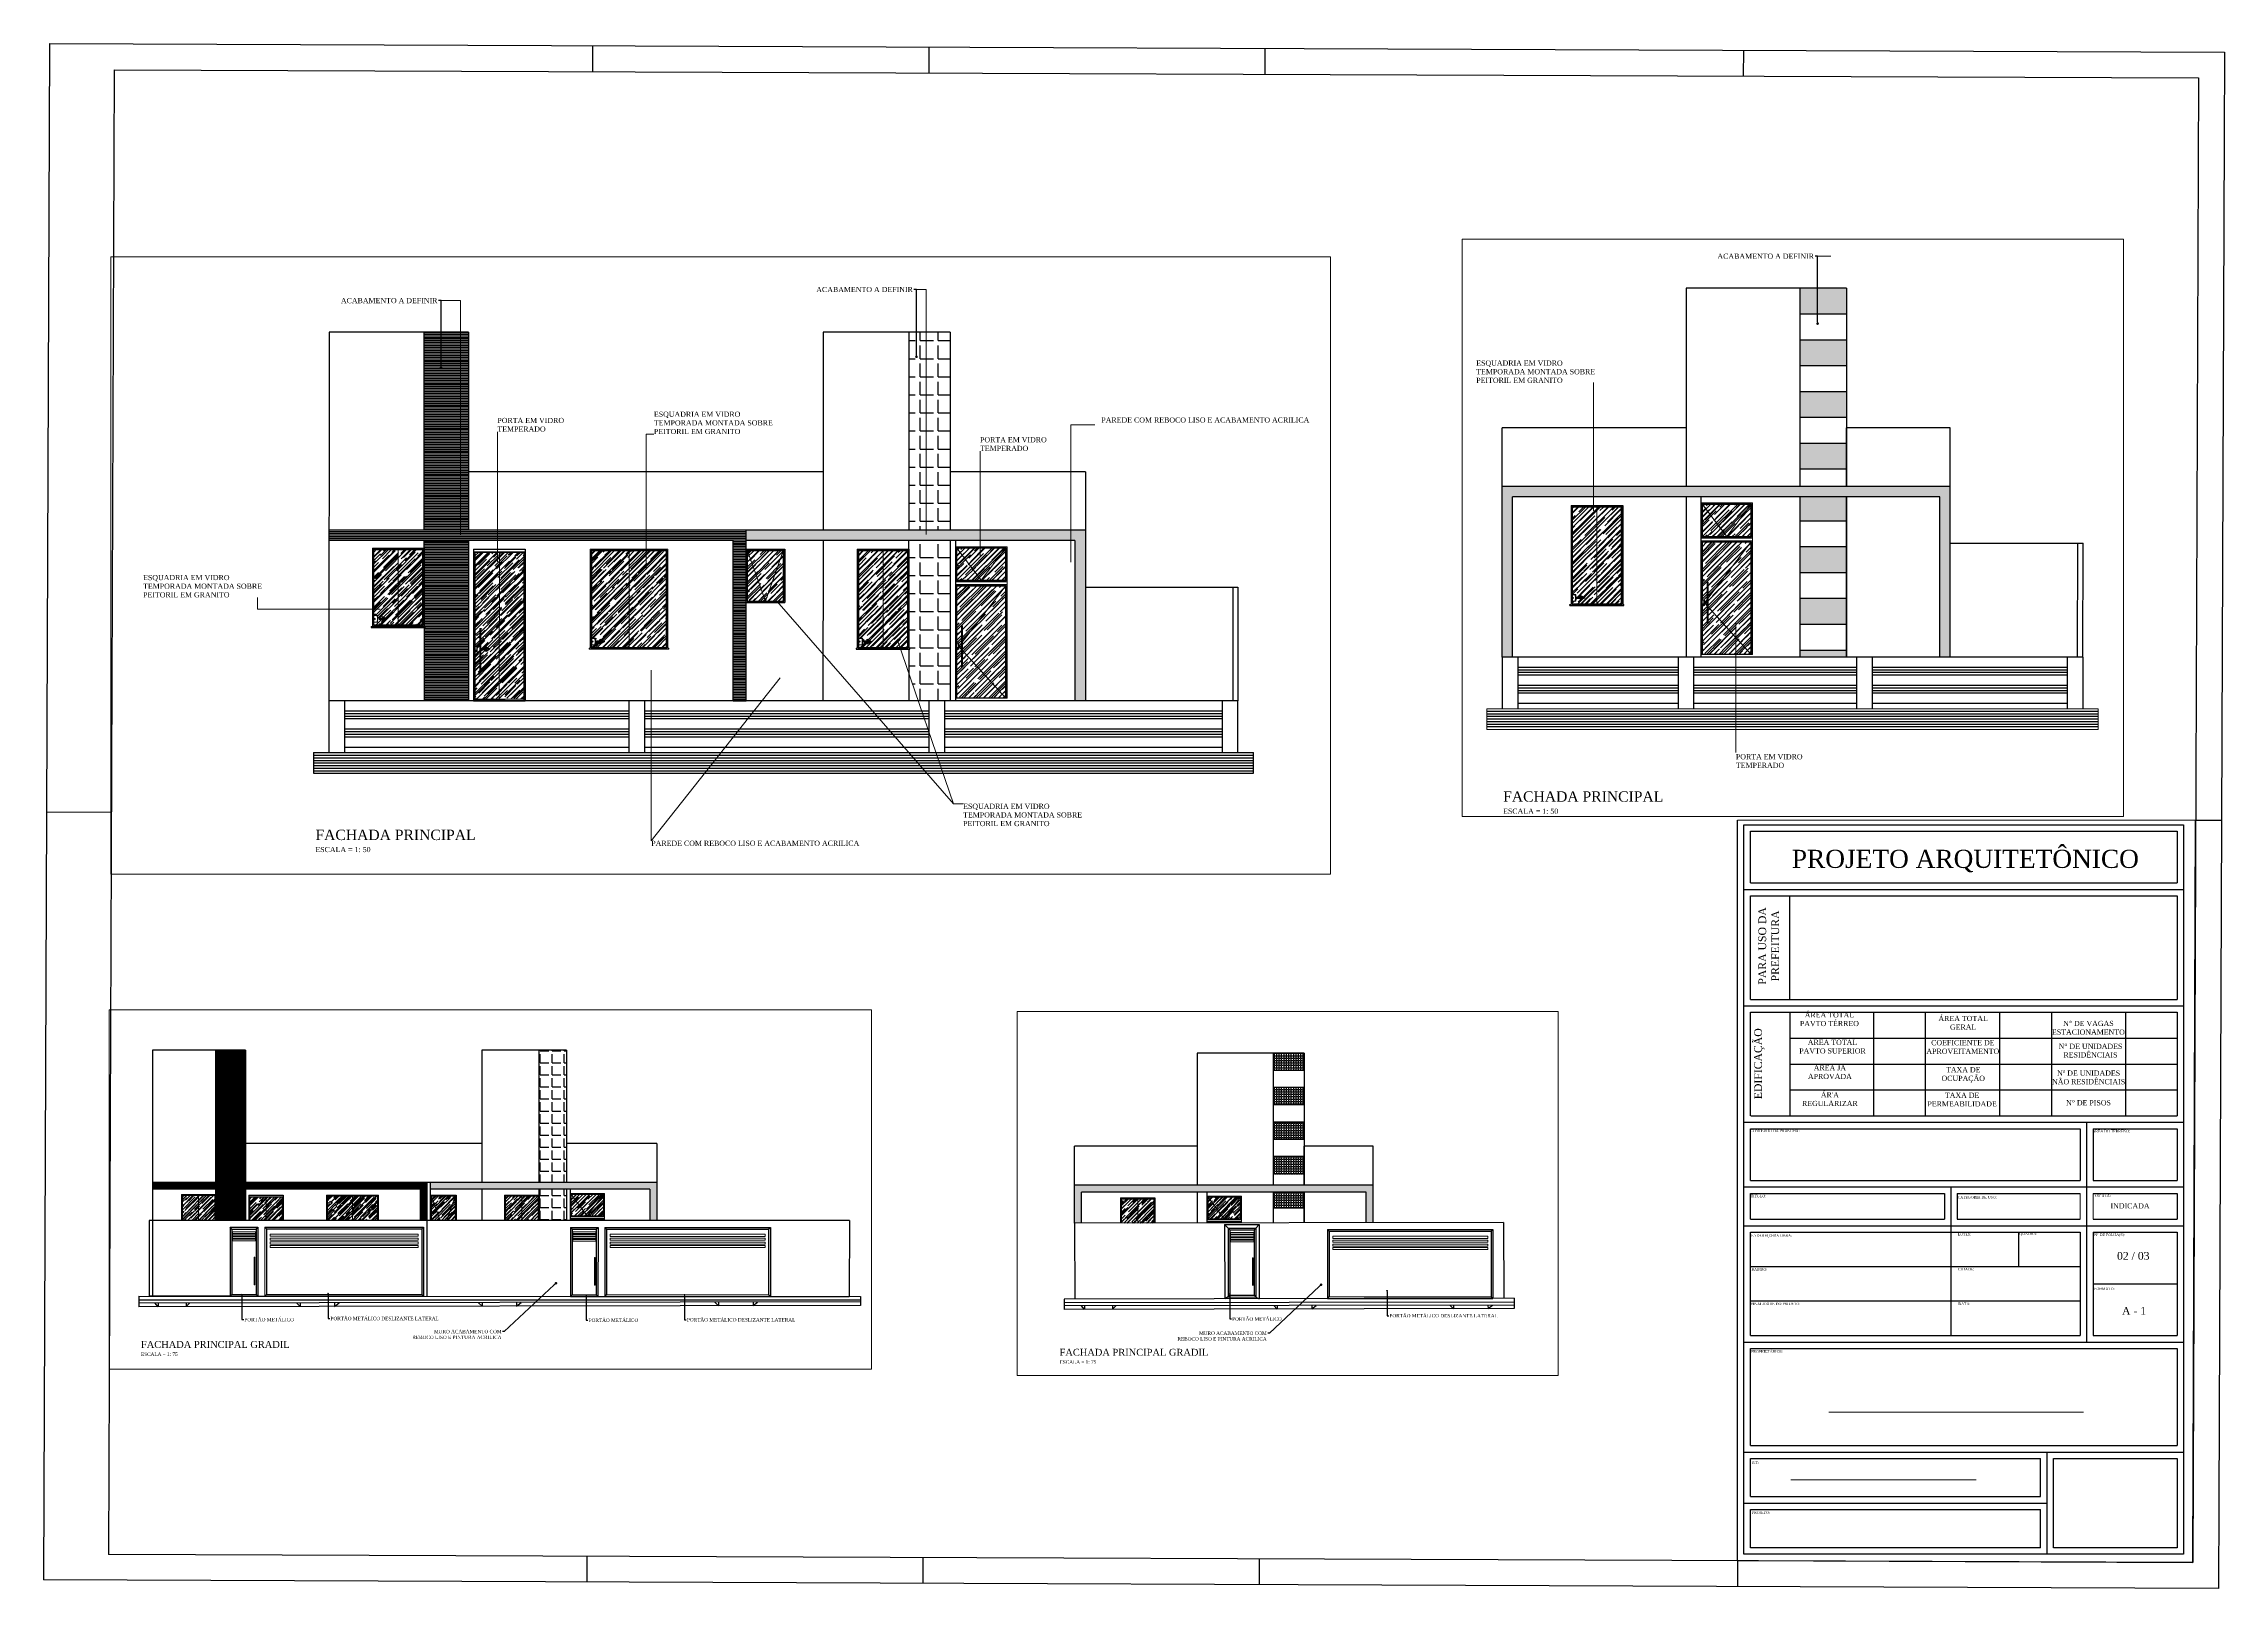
# Paper-space layout 'A0 BELA VISTA (2)' of a CAD drawing. Header units: centimetres. Extents: x 76.8 to 161.2, y 68.3 to 128.1.
# The model-space entities are those that its viewports show. They can reach past a viewport. Long polylines and large blocks are cut down to what shows.
import ezdxf
from ezdxf import colors
from ezdxf.entities.mleader import LeaderData, LeaderLine
from ezdxf.math import Vec2, Vec3

# ---------------------------------------------------------------- set-up
doc = ezdxf.new("R2010")
doc.units = ezdxf.units.CM
doc.linetypes.add('HIDDEN', pattern=[9.525, 6.35, -3.175])
for name, color, linetype in [('01', 1, 'Continuous'), ('A0', 7, 'Continuous'), ('ACESSORIOS', 2, 'Continuous'), ('Fachada', 3, 'Continuous'), ('Grama', 84, 'Continuous'), ('JANELA', 2, 'Continuous'), ('Piso', 55, 'Continuous'), ('Piso Lay-out', 19, 'Continuous'), ('PN010', 1, 'Continuous'), ('PORTAS', 3, 'Continuous'), ('Portas-Cotas', 2, 'Continuous'), ('Texto', 2, 'Continuous')]:
    doc.layers.add(name, color=color, linetype=linetype)
doc.layers.add('A0 BV', color=7, linetype='Continuous', plot=False)
doc.layers.add('BV MV', color=7, linetype='Continuous', plot=False)
for name, color, linetype, lineweight in [('Fachadas - Varanda', 3, 'Continuous', 30), ('Pilares Sub-solo', 7, 'Continuous', 70), ('Pisos Externos', 15, 'Continuous', 9), ('Portas - Janelas', 2, 'Continuous', 20), ('Projeção Janela', 15, 'HIDDEN', 9), ('Projeção Portas', 55, 'HIDDEN', 5)]:
    doc.layers.add(name, color=color, linetype=linetype, lineweight=lineweight)
doc.styles.get("Standard").update_dxf_attribs({"font": 'arial.ttf'})
doc.styles.add('Valéria', font='romantic.ttf', dxfattribs={"height": 10})
pattern_1 = [(0, (0, 1557.6595), (0, 3.175), [])]
pattern_2 = [(0, (0, 0), (0, 6.985), [5.08, -1.905]), (90, (0, 0), (-6.985, 4e-16), [5.08, -1.905])]

# ---------------------------------------------------------------- blocks, each defined once
blk = doc.blocks.new('_Dot')
at = {"color": 0, "linetype": 'ByBlock', "lineweight": -2}
blk.add_line((-0.5, 0), (-1, 0), dxfattribs=at)
at = {"color": 0, "linetype": 'ByBlock', "const_width": 0.5}
blk.add_lwpolyline([(-0.25, 0, 1), (0.25, 0, 1)], format="xyb", close=True, dxfattribs=at)

msp = doc.modelspace()

# ---------------------------------------------------------------- hatches: boundary and pattern name
h = msp.add_hatch()
h.set_pattern_fill('LINE', color=43)
h.set_pattern_definition(pattern_1)
h.paths.add_polyline_path([(-16482.16262, 12142.57945), (-16396.53058, 12142.57945), (-16396.53058, 12525.57945), (-16482.16262, 12525.57945)])
h.paths.add_polyline_path([(-16396.53058, 12122.57945), (-16482.16262, 12122.57945), (-16482.16262, 12107.57945), (-16482.20636, 12032.57945), (-16396.53058, 12032.57945)])
h = msp.add_hatch()
h.set_pattern_fill('ANGLE', color=43, scale=5)
h.set_pattern_definition([(0, (0, 1557.66), (0, 34.925), [25.4, -9.525]), (90, (0, 1557.66), (-34.925, 2e-15), [25.4, -9.525])])
h.paths.add_polyline_path([(-15544.84769, 12122.57945), (-15544.84769, 12105.60001), (-15544.83268, 12032.57945), (-15464.98323, 12032.57945), (-15464.98323, 12122.57945)])
h.paths.add_polyline_path([(-15544.84769, 12142.57945), (-15464.98323, 12142.57945), (-15464.98323, 12525.57945), (-15544.84769, 12525.57945)])
h = msp.add_hatch()
h.set_pattern_fill('LINE', color=43)
h.set_pattern_definition(pattern_1)
h.paths.add_polyline_path([(-15869.99974, 12122.57945), (-15870.00386, 12142.57945), (-16665.85498, 12142.57945), (-16665.86665, 12122.57945)])
h = msp.add_hatch()
h.set_pattern_fill('LINE', color=43)
h.set_pattern_definition(pattern_1)
h.paths.add_polyline_path([(-15869.99974, 12122.57945), (-15889.99974, 12122.57945), (-15889.98124, 12032.57945), (-15869.98124, 12032.57945)])
h = msp.add_hatch()
h.set_pattern_fill('ANGLE', color=43)
h.set_pattern_definition([(0, (0, 1557.6595), (0, 6.985), [5.08, -1.905]), (90, (0, 1557.6595), (-6.985, 4e-16), [5.08, -1.905])])
h.paths.add_polyline_path([(-15223.70758, 12032.57945), (-15203.70758, 12032.57945), (-15203.70758, 12142.57945), (-15859.61241, 12142.57945), (-15859.61241, 12122.57945), (-15223.70758, 12122.57945)])
h = msp.add_hatch()
h.set_pattern_fill('ANGLE', color=43)
h.set_pattern_definition(pattern_2)
h.paths.add_polyline_path([(-15979.49218, 11371.94788), (-16069.49218, 11371.94788), (-16069.49218, 11321.94788), (-15979.49218, 11321.94788)])
h.paths.add_polyline_path([(-15979.49218, 11271.94788), (-16069.49218, 11271.94788), (-16069.49218, 11221.94788), (-15979.49218, 11221.94788)])
h.paths.add_polyline_path([(-15979.49218, 11171.94788), (-16069.49218, 11171.94788), (-16069.49218, 11121.94788), (-15979.49218, 11121.94788)])
h.paths.add_polyline_path([(-15979.49218, 11071.94788), (-16069.49218, 11071.94788), (-16069.49218, 11021.94788), (-15979.49218, 11021.94788)])
h.paths.add_polyline_path([(-15979.49218, 10968.94788), (-16069.49218, 10968.94788), (-16069.49218, 10921.94788), (-15979.49218, 10921.94788)])
h = msp.add_hatch()
h.set_pattern_fill('ANGLE', color=43)
h.set_pattern_definition(pattern_2)
h.paths.add_polyline_path([(-15779.03177, 10988.94788), (-16644.88426, 10988.94788), (-16644.91624, 10878.94835), (-16624.91623, 10878.98402), (-16624.89007, 10968.94788), (-15799.0296, 10968.94788), (-15799.02, 10880.45724), (-15779.02, 10880.49292)])
h = msp.add_hatch()
h.set_pattern_fill('LINE', color=43)
h.set_pattern_definition([(0, (0, 963.9483), (0, 3.175), [])])
h.paths.add_polyline_path([(-16395.67328, 9467.38322), (-16465.88742, 9467.38322), (-16465.88742, 9084.38322), (-16395.67328, 9084.38322)])
h.paths.add_polyline_path([(-16433.05547, 9396.69788, -1), (-16433.05547, 9399.19788, -1)], flags=16)
h.paths.add_polyline_path([(-16380.24819, 9467.38322), (-16395.67328, 9467.38322), (-16395.67328, 9084.38322), (-16380.24819, 9084.38322)])
h.paths.add_polyline_path([(-16380.24819, 9064.38322), (-16465.88331, 9064.38322), (-16465.88022, 9049.38322), (-16465.96834, 8898.30436), (-16463.96834, 8898.30319), (-16463.96951, 8896.30319), (-16465.81342, 8896.30427), (-16465.81342, 8754.38322), (-16380.24819, 8754.38322)])
h = msp.add_hatch()
h.set_pattern_fill('ANGLE', color=43, scale=5)
h.set_pattern_definition([(0, (0, 963.95), (0, 34.925), [25.4, -9.525]), (90, (0, 963.95), (-34.925, 2e-15), [25.4, -9.525])])
h.paths.add_polyline_path([(-15495.19095, 9467.38322), (-15527.97476, 9467.38322), (-15527.97476, 9084.38322), (-15495.19095, 9084.38322)])
h.paths.add_polyline_path([(-15513.99283, 9418.14532, -1), (-15513.99283, 9420.64532, -1)], flags=16)
h.paths.add_polyline_path([(-15448.70084, 9467.38322), (-15495.19095, 9467.38322), (-15495.19095, 9084.38322), (-15448.70084, 9084.38322)])
h.paths.add_polyline_path([(-15448.70084, 9064.38322), (-15528.5653, 9064.38322), (-15528.5653, 9047.40377), (-15528.52602, 8856.40378), (-15526.52602, 8856.40419), (-15526.52561, 8854.40419), (-15528.87649, 8854.4037), (-15528.87649, 8807.86289), (-15510.56439, 8754.38322), (-15448.70084, 8754.38322)])
h = msp.add_hatch()
h.set_pattern_fill('LINE', color=43)
h.set_pattern_definition([(0, (16.2824, -1500.5368), (0, 3.175), [])])
h.paths.add_polyline_path([(-16649.57259, 9084.38322), (-16649.58425, 9064.38322), (-15868.33002, 9064.38322), (-15868.33002, 8754.38322), (-15843.33002, 8754.38322), (-15843.33002, 9084.38322)])
h = msp.add_hatch()
h.set_pattern_fill('ANGLE', color=43)
h.set_pattern_definition([(0, (16.2824, -1500.537), (0, 6.985), [5.08, -1.905]), (90, (16.2824, -1500.537), (-6.985, 4e-16), [5.08, -1.905])])
h.paths.add_polyline_path([(-15843.33002, 9084.38322), (-15843.33002, 9064.38322), (-15207.42519, 9064.38322), (-15207.42519, 8754.38322), (-15187.42519, 8754.38322), (-15187.42519, 9084.38322)])
h = msp.add_hatch()
h.set_pattern_fill('ANGLE', color=43)
h.set_pattern_definition(pattern_2)
h.paths.add_polyline_path([(-15991.93735, 7373.83359), (-16026.2024, 7373.83359), (-16026.2024, 7323.83359), (-15991.93735, 7323.83359)])
h.paths.add_polyline_path([(-15966.31766, 7373.83359), (-15991.93735, 7373.83359), (-15991.93735, 7323.83359), (-15966.31766, 7323.83359)])
h.paths.add_polyline_path([(-15936.2024, 7373.83359), (-15966.31766, 7373.83359), (-15966.31766, 7323.83359), (-15936.2024, 7323.83359)])
h.paths.add_polyline_path([(-15936.2024, 7273.83359), (-15966.31766, 7273.83359), (-15966.31766, 7223.83359), (-15936.2024, 7223.83359)])
h.paths.add_polyline_path([(-15966.31766, 7273.83359), (-16026.2024, 7273.83359), (-16026.2024, 7223.83359), (-15966.31766, 7223.83359)])
h.paths.add_polyline_path([(-15966.31766, 7173.83359), (-16026.2024, 7173.83359), (-16026.2024, 7123.83359), (-15966.31766, 7123.83359)])
h.paths.add_polyline_path([(-15936.2024, 7173.83359), (-15966.31766, 7173.83359), (-15966.31766, 7123.83359), (-15936.2024, 7123.83359)])
h.paths.add_polyline_path([(-15936.2024, 7073.83359), (-15966.31766, 7073.83359), (-15966.31766, 7023.83359), (-15936.2024, 7023.83359)])
h.paths.add_polyline_path([(-15966.31766, 7073.83359), (-16026.2024, 7073.83359), (-16026.2024, 7023.83359), (-15966.31766, 7023.83359)])
h.paths.add_polyline_path([(-15936.2024, 6970.83359), (-16026.2024, 6970.83359), (-16026.2024, 6923.83359), (-15936.2024, 6923.83359)])
h.paths.add_polyline_path([(-15936.2024, 6873.83359), (-16026.2024, 6873.83359), (-16026.2024, 6823.83359), (-15936.2024, 6823.83359)])
h.paths.add_polyline_path([(-15936.2024, 6773.83359), (-16026.2024, 6773.83359), (-16026.2024, 6723.83359), (-15936.2024, 6723.83359)])
h.paths.add_polyline_path([(-15936.2024, 6673.83359), (-16026.2024, 6673.83359), (-16026.2024, 6660.83359), (-15936.2024, 6660.83359)])
h = msp.add_hatch()
h.set_pattern_fill('ANGLE', color=43)
h.set_pattern_definition(pattern_2)
h.paths.add_polyline_path([(-15735.742, 6990.83359), (-16425.28917, 6990.83359), (-16425.28917, 6970.83359), (-15755.73983, 6970.83359), (-15755.70617, 6660.83359), (-15735.70617, 6660.83359)])
h.paths.add_polyline_path([(-16425.28917, 6990.83359), (-16601.59448, 6990.83359), (-16601.69044, 6660.83359), (-16581.69044, 6660.83359), (-16581.60029, 6970.83359), (-16425.28917, 6970.83359)])
at = {"layer": 'Grama', "transparency": 33554559}
h = msp.add_hatch(dxfattribs=at)
h.set_pattern_fill('AR-RROOF', color=33, scale=0.4, angle=45)
h.paths.add_polyline_path([(-16532.16438, 12104.56917), (-16579.1644, 12104.55951), (-16579.20638, 12032.57945), (-16532.14958, 12032.57945)])
h.paths.add_polyline_path([(-16485.16437, 12104.57884), (-16532.16438, 12104.56917), (-16532.14958, 12032.57945), (-16485.20636, 12032.57945)])
h.paths.add_polyline_path([(-16336.53059, 12099.57945), (-16383.53059, 12099.57945), (-16383.53059, 12032.57945), (-16336.64855, 12032.57945)])
h.paths.add_polyline_path([(-16289.53059, 12099.57945), (-16336.53059, 12099.57945), (-16336.64855, 12032.57945), (-16289.53059, 12032.57945)])
h.paths.add_polyline_path([(-16085.98593, 12102.57945), (-16158.0145, 12102.57945), (-16158.03524, 12032.57945), (-16085.98593, 12032.57945)])
h.paths.add_polyline_path([(-16013.86698, 12102.57945), (-16085.98593, 12102.57945), (-16085.98593, 12032.57945), (-16013.87954, 12032.57945)])
h.paths.add_polyline_path([(-15856.61241, 12102.57945), (-15856.61241, 12032.57945), (-15831.7801, 12032.57945)])
h.paths.add_polyline_path([(-15787.80621, 12102.57945), (-15856.61241, 12102.57945), (-15831.7801, 12032.57945), (-15812.62786, 12032.57945)])
h.paths.add_polyline_path([(-15787.80621, 12102.57945), (-15812.62786, 12032.57945), (-15787.79555, 12032.57945)])
h.paths.add_polyline_path([(-15594.84707, 12102.58973), (-15641.84707, 12102.58007), (-15641.83268, 12032.57945), (-15594.83268, 12032.57945)])
h.paths.add_polyline_path([(-15547.84707, 12102.59939), (-15594.84707, 12102.58973), (-15594.83268, 12032.57945), (-15547.83268, 12032.57945)])
h.paths.add_polyline_path([(-15451.98323, 12107.57945), (-15451.98323, 12045.57945), (-15404.98323, 12045.57945)], flags=17)
h.paths.add_polyline_path([(-15357.98323, 12107.57945), (-15451.98323, 12107.57945), (-15404.98323, 12045.57945)])
h.paths.add_polyline_path([(-15357.98323, 12107.57945), (-15404.98323, 12045.57945), (-15357.98323, 12045.57945)], flags=17)
h.paths.add_polyline_path([(-15357.98323, 12034.57945), (-15451.98323, 12034.57945), (-15451.98323, 12032.57945), (-15359.5217, 12032.57945)])
h = msp.add_hatch(dxfattribs=at)
h.set_pattern_fill('AR-RROOF', color=33, scale=0.4, angle=45)
h.paths.add_polyline_path([(-16461.99651, 10948.94788), (-16508.99651, 10948.94788), (-16508.99651, 10879.1908), (-16461.99651, 10879.27463)])
h.paths.add_polyline_path([(-16414.99651, 10948.94788), (-16461.99651, 10948.94788), (-16461.99651, 10879.27463), (-16414.99651, 10879.35847)])
h.paths.add_polyline_path([(-16164.04191, 10953.94788), (-16258.04191, 10953.94788), (-16211.04191, 10891.94788)])
h.paths.add_polyline_path([(-16258.04191, 10953.94788), (-16258.04191, 10891.94788), (-16211.04191, 10891.94788)], flags=17)
h.paths.add_polyline_path([(-16164.04191, 10953.94788), (-16211.04191, 10891.94788), (-16164.04191, 10891.94788)], flags=17)
h = msp.add_hatch(dxfattribs=at)
h.set_pattern_fill('AR-RROOF', color=33, scale=0.4, angle=45)
h.set_pattern_definition([(45, (16.282, -1500.537), (8.621046, 22.9894557), [152.4, -20.32, 50.8, -10.16]), (45, (22.245, -1487.39), (-16.739197, 2.370788), [30.48, -3.3528, 60.96, -7.62]), (45, (13.768, -1490.838), (32.5444482, 42.1712827), [81.28, -14.224, 40.64, -10.16])])
h.paths.add_polyline_path([(-16515.88199, 9046.37294), (-16562.882, 9046.36327), (-16562.95608, 8919.36093), (-16555.8077, 8919.36093), (-16555.25724, 8912.86093), (-16555.8077, 8906.36093), (-16562.96366, 8906.36093), (-16562.96658, 8901.36093), (-16515.85217, 8901.33345)])
h.paths.add_polyline_path([(-16546.54636, 8917.51668), (-16538.48236, 8912.86093), (-16546.54636, 8908.20518), (-16546.54636, 8912.28493), (-16552.88236, 8912.28493), (-16552.88236, 8913.43693), (-16546.54636, 8913.43693)], flags=16)
h.paths.add_polyline_path([(-16468.88197, 9046.3826), (-16515.88199, 9046.37294), (-16515.85217, 8901.33345), (-16468.96659, 8901.30611)])
h.paths.add_polyline_path([(-16320.2482, 9041.38322), (-16367.2482, 9041.38322), (-16367.2482, 8859.38322), (-16363.2482, 8859.38322), (-16363.2482, 8849.38322), (-16367.2482, 8849.38322), (-16367.2482, 8757.38322), (-16320.7482, 8757.38322)])
h.paths.add_polyline_path([(-16356.2482, 8894.38322), (-16356.2482, 8814.38322), (-16358.2482, 8814.38322), (-16358.2482, 8894.38322)], flags=16)
h.paths.add_polyline_path([(-16346.63364, 8859.03897), (-16338.56964, 8854.38322), (-16346.63364, 8849.72747), (-16346.63364, 8853.80722), (-16352.96964, 8853.80722), (-16352.96964, 8854.95922), (-16346.63364, 8854.95922)], flags=16)
h.paths.add_polyline_path([(-16273.2482, 9041.38322), (-16320.2482, 9041.38322), (-16320.7482, 8757.38322), (-16273.2482, 8757.38322)])
h.paths.add_polyline_path([(-16069.70354, 9044.38322), (-16141.73211, 9044.38322), (-16141.78217, 8875.38322), (-16134.63007, 8875.38322), (-16134.07961, 8868.88322), (-16134.63007, 8862.38322), (-16141.78603, 8862.38322), (-16141.78751, 8857.38322), (-16069.70354, 8857.38322)])
h.paths.add_polyline_path([(-16125.36873, 8873.53897), (-16117.30473, 8868.88322), (-16125.36873, 8864.22746), (-16125.36873, 8868.30722), (-16131.70473, 8868.30722), (-16131.70473, 8869.45922), (-16125.36873, 8869.45922)], flags=16)
h.paths.add_polyline_path([(-15997.58459, 9044.38322), (-16069.70354, 9044.38322), (-16069.70354, 8857.38322), (-15997.61815, 8857.38322)])
h.paths.add_polyline_path([(-15771.52382, 9044.38322), (-15840.33002, 9044.38322), (-15805.91953, 8947.38322)])
h.paths.add_polyline_path([(-15840.33002, 9044.38322), (-15840.33002, 8947.38322), (-15805.91953, 8947.38322)])
h.paths.add_polyline_path([(-15771.52382, 9044.38322), (-15805.91953, 8947.38322), (-15771.50905, 8947.38322)])
h.paths.add_polyline_path([(-15578.56468, 9044.39349), (-15625.56468, 9044.38383), (-15625.52993, 8875.38383), (-15618.37129, 8875.38383), (-15617.82083, 8868.88383), (-15618.37129, 8862.38383), (-15625.52726, 8862.38383), (-15625.52623, 8857.38383), (-15578.52623, 8857.3935)])
h.paths.add_polyline_path([(-15609.10995, 8873.53959), (-15601.04595, 8868.88383), (-15609.10995, 8864.22808), (-15609.10995, 8868.30783), (-15615.44595, 8868.30783), (-15615.44595, 8869.45983), (-15609.10995, 8869.45983)], flags=16)
h.paths.add_polyline_path([(-15531.56468, 9044.40316), (-15578.56468, 9044.39349), (-15578.52623, 8857.3935), (-15531.52623, 8857.40316)])
h = msp.add_hatch(dxfattribs=at)
h.set_pattern_fill('AR-RROOF', color=33, scale=0.4, angle=45)
h.set_pattern_definition([(45, (-79544.057, 6815.588), (8.6210459, 22.9894557), [152.4, -20.32, 50.8, -10.16]), (45, (-79538.094, 6828.735), (-16.7391974, 2.3707876), [30.48, -3.3528, 60.96, -7.62]), (45, (-79546.572, 6825.287), (32.5444482, 42.17128274), [81.28, -14.224, 40.64, -10.16])])
h.paths.add_polyline_path([(-15341.70084, 9049.38322), (-15388.70084, 8987.38322), (-15341.70084, 8987.38322)], flags=17)
h.paths.add_polyline_path([(-15341.70084, 9049.38322), (-15435.70084, 9049.38322), (-15388.70084, 8987.38322)])
h.paths.add_polyline_path([(-15435.70084, 9049.38322), (-15435.70084, 8987.38322), (-15388.70084, 8987.38322)], flags=17)
h.paths.add_polyline_path([(-15341.70084, 8976.38322), (-15382.13573, 8976.38322), (-15435.70084, 8971.515), (-15435.70084, 8864.38322), (-15431.70084, 8864.38322), (-15431.70084, 8859.38322), (-15426.70084, 8865.88322), (-15426.70084, 8899.38322), (-15424.70084, 8899.38322), (-15424.70084, 8868.48322)])
h.paths.add_polyline_path([(-15382.13573, 8976.38322), (-15435.70084, 8976.38322), (-15435.70084, 8971.515)], flags=17)
h.paths.add_polyline_path([(-15426.70084, 8853.88322), (-15431.70084, 8859.38322), (-15431.70084, 8854.38322), (-15435.70084, 8854.38322), (-15435.70084, 8810.38164), (-15386.16312, 8809.29172), (-15424.70084, 8851.68322), (-15424.70084, 8819.38322), (-15426.70084, 8819.38322)])
h.paths.add_polyline_path([(-15341.70084, 8976.38322), (-15424.70084, 8868.48322), (-15424.70084, 8851.68322), (-15386.16312, 8809.29172), (-15341.70084, 8808.31348)])
h.paths.add_polyline_path([(-15426.70084, 8865.88322), (-15431.70084, 8859.38322), (-15426.70084, 8853.88322)])
h.paths.add_polyline_path([(-15341.70084, 8808.31348), (-15386.16312, 8809.29172), (-15341.70084, 8760.38322)], flags=17)
h.paths.add_polyline_path([(-15386.16312, 8809.29172), (-15435.70084, 8810.38164), (-15435.70084, 8760.38322), (-15341.70084, 8760.38322)])
h = msp.add_hatch(dxfattribs=at)
h.set_pattern_fill('AR-RROOF', color=33, scale=0.4, angle=45)
h.set_pattern_definition([(45, (12101.831, -6103.014), (8.621046, 22.9894557), [152.4, -20.32, 50.8, -10.16]), (45, (12107.794, -6089.867), (-16.7391974, 2.3707876), [30.48, -3.3528, 60.96, -7.62]), (45, (12099.317, -6093.315), (32.5444482, 42.1712827), [81.28, -14.224, 40.64, -10.16])])
h.paths.add_polyline_path([(-16418.70674, 6950.83359), (-16465.70674, 6950.83359), (-16465.70674, 6781.8336), (-16459.55077, 6781.8336), (-16459.00032, 6775.33359), (-16459.55077, 6768.83359), (-16465.70674, 6768.83359), (-16465.70674, 6763.83359), (-16418.70674, 6763.83359)])
h.paths.add_polyline_path([(-16450.28943, 6779.98935), (-16442.22543, 6775.33359), (-16450.28943, 6770.67784), (-16450.28943, 6774.75759), (-16456.62543, 6774.75759), (-16456.62543, 6775.90959), (-16450.28943, 6775.90959)], flags=16)
h.paths.add_polyline_path([(-16418.70674, 6763.83359), (-16371.70674, 6763.83359), (-16371.70674, 6950.83359), (-16418.70674, 6950.83359)])
h = msp.add_hatch(dxfattribs=at)
h.set_pattern_fill('AR-RROOF', color=33, scale=0.4, angle=45)
h.set_pattern_definition([(45, (-80323.108, 4722.039), (8.6210459, 22.9894557), [152.4, -20.32, 50.8, -10.16]), (45, (-80317.146, 4735.186), (-16.7391974, 2.3707876), [30.48, -3.3528, 60.96, -7.62]), (45, (-80325.623, 4731.737), (32.5444482, 42.17128274), [81.28, -14.224, 40.64, -10.16])])
h.paths.add_polyline_path([(-16120.75213, 6955.83359), (-16167.75213, 6893.83359), (-16120.75213, 6893.83359)], flags=17)
h.paths.add_polyline_path([(-16120.75213, 6955.83359), (-16214.75213, 6955.83359), (-16167.75213, 6893.83359)])
h.paths.add_polyline_path([(-16214.75213, 6955.83359), (-16214.75213, 6893.83359), (-16167.75213, 6893.83359)], flags=17)
h.paths.add_polyline_path([(-16120.75213, 6882.83359), (-16161.18702, 6882.83359), (-16214.75213, 6877.96537), (-16214.75213, 6770.83359), (-16210.75213, 6770.83359), (-16210.75213, 6765.83359), (-16205.75213, 6772.33359), (-16205.75213, 6805.83359), (-16203.75213, 6805.83359), (-16203.75213, 6774.93359)])
h.paths.add_polyline_path([(-16161.18702, 6882.83359), (-16214.75213, 6882.83359), (-16214.75213, 6877.96537)], flags=17)
h.paths.add_polyline_path([(-16205.75213, 6760.33359), (-16210.75213, 6765.83359), (-16210.75213, 6760.83359), (-16214.75213, 6760.83359), (-16214.75213, 6716.83202), (-16165.21441, 6715.7421), (-16203.75213, 6758.13359), (-16203.75213, 6725.83359), (-16205.75213, 6725.83359)])
h.paths.add_polyline_path([(-16120.75213, 6882.83359), (-16203.75213, 6774.93359), (-16203.75213, 6758.13359), (-16165.21441, 6715.7421), (-16120.75213, 6714.76385)])
h.paths.add_polyline_path([(-16205.75213, 6772.33359), (-16210.75213, 6765.83359), (-16205.75213, 6760.33359)])
h.paths.add_polyline_path([(-16120.75213, 6714.76385), (-16165.21441, 6715.7421), (-16120.75213, 6666.83359)], flags=17)
h.paths.add_polyline_path([(-16165.21441, 6715.7421), (-16214.75213, 6716.83202), (-16214.75213, 6666.83359), (-16120.75213, 6666.83359)])

# ---------------------------------------------------------------- linework, layer by layer
for p, q in [((-16665.6316, 12525.57945), (-16665.91914, 12032.57945)), ((-16396.53058, 12525.57945), (-16665.78907, 12525.57945)), ((-16482.16262, 12142.57945), (-16482.16262, 12525.57945)), ((-16396.53058, 12525.57945), (-16396.53058, 12142.57945)), ((-15710.58725, 12525.57945), (-15710.81064, 12142.57945)), ((-15464.98323, 12525.57945), (-15710.58725, 12525.57945)), ((-15544.84769, 12142.57945), (-15544.84769, 12525.57945)), ((-15464.98323, 12525.57945), (-15464.98323, 12142.57945)), ((-15710.74473, 12255.57945), (-16396.53058, 12255.57945)), ((-15203.70758, 12255.57945), (-15464.98323, 12255.57945)), ((-15203.70758, 12255.57945), (-15203.70758, 12032.57945)), ((-15203.70758, 12142.57945), (-16666.04746, 12142.57945)), ((-15889.99974, 12122.57945), (-16666.04746, 12122.57945)), ((-16482.16262, 12107.57945), (-16482.16262, 12122.57945)), ((-16396.53058, 12122.57945), (-16396.53058, 12032.57945)), ((-16386.53059, 12105.57945), (-16286.53059, 12105.57945)), ((-16286.53059, 12105.57945), (-16286.53059, 12032.57945)), ((-16013.86644, 12105.57999), (-16013.86644, 12105.57945)), ((-16012.86644, 12105.57981), (-16012.86644, 12105.57945)), ((-15889.99974, 12122.57945), (-15889.98124, 12032.57945)), ((-15870.00386, 12142.57945), (-15869.98124, 12032.57945)), ((-15859.61241, 12032.57945), (-15859.61241, 12142.57945)), ((-15223.70758, 12122.57945), (-15859.61241, 12122.57945)), ((-15710.8223, 12122.57945), (-15710.87479, 12032.57945)), ((-15544.84769, 12105.60001), (-15544.84769, 12122.57945)), ((-15464.98323, 12122.57945), (-15464.98323, 12032.57945)), ((-15454.98323, 12122.57945), (-15454.98323, 12032.57945)), ((-15223.70758, 12122.57945), (-15223.70758, 12032.57945)), ((-16706.04749, 11812.57329), (-16705.99315, 11782.10849)), ((-16706.04749, 11812.57329), (-14612.5896, 11811.37631)), ((-14612.5896, 11811.37631), (-14612.58435, 11785.84267)), ((-16706.02856, 11801.95817), (-14612.58776, 11802.38861)), ((-14612.58641, 11795.84269), (-16706.01099, 11792.10848)), ((-14612.58435, 11785.84267), (-16705.99315, 11782.10849)), ((-16649.50244, 11782.20926), (-16658.47347, 11792.19327)), ((-16649.52027, 11792.20924), (-16649.50244, 11782.20926)), ((-16567.92763, 11792.35479), (-16567.90979, 11782.3548)), ((-16567.90979, 11782.3548), (-16558.18904, 11792.37216)), ((-16237.8452, 11782.94356), (-16248.36387, 11792.92482)), ((-16237.86304, 11792.94355), (-16237.8452, 11782.94356)), ((-16137.8632, 11793.12193), (-16137.84536, 11783.12194)), ((-16137.84536, 11783.12194), (-16124.80865, 11793.14521)), ((-15709.85572, 11783.86662), (-15720.37439, 11793.84787)), ((-15709.87356, 11793.8666), (-15709.85572, 11783.86662)), ((-15609.87372, 11794.04498), (-15609.85588, 11784.045)), ((-15609.85588, 11784.045), (-15596.81917, 11794.06827)), ((-15024.2788, 11785.08954), (-15034.79747, 11795.07079)), ((-15024.29664, 11795.08952), (-15024.2788, 11785.08954)), ((-14924.2968, 11795.2679), (-14924.27896, 11785.26792)), ((-14924.27896, 11785.26792), (-14911.24225, 11795.29119)), ((-15979.49218, 11371.94788), (-16289.49652, 11371.94788)), ((-16289.49652, 11371.94788), (-16289.49652, 10988.94788)), ((-16069.49218, 11371.94788), (-16069.49218, 10988.94788)), ((-15979.49218, 11371.94788), (-15979.49218, 10988.94788)), ((-15979.49218, 11321.94788), (-16069.49218, 11321.94788)), ((-15979.49218, 11271.94788), (-16069.49218, 11271.94788)), ((-15979.49218, 11221.94788), (-16069.49218, 11221.94788)), ((-15979.49218, 11171.94788), (-16069.49218, 11171.94788)), ((-16644.91624, 10878.94835), (-16644.8514, 11101.94788)), ((-16289.49652, 11101.94788), (-16644.8514, 11101.94788)), ((-15979.49218, 11121.94788), (-16069.49218, 11121.94788)), ((-15779.04404, 11101.94788), (-15979.49218, 11101.94788)), ((-15979.49218, 10988.94788), (-15979.49218, 11101.94788)), ((-15779.02, 10880.49292), (-15779.04404, 11101.94788)), ((-15979.49218, 11071.94788), (-16069.49218, 11071.94788)), ((-15979.49218, 11021.94788), (-16069.49218, 11021.94788)), ((-15779.0296, 10988.94788), (-16644.98021, 10988.94788)), ((-16644.89007, 10968.94788), (-16644.98021, 10968.94788)), ((-16624.91623, 10878.98402), (-16624.89007, 10968.94788)), ((-15799.0296, 10968.94788), (-16624.89007, 10968.94788)), ((-16289.49652, 10968.94788), (-16289.49652, 10879.58234)), ((-16261.04191, 10968.94788), (-16261.04191, 10879.63309)), ((-16069.49218, 10968.94788), (-16069.49218, 10880.13532)), ((-15979.49218, 10968.94788), (-15979.49218, 10880.13532)), ((-15979.49218, 10880.13532), (-15979.49218, 10968.94788)), ((-15799.02, 10880.45724), (-15799.0296, 10968.94788)), ((-15979.49218, 10921.94788), (-16069.49218, 10921.94788)), ((-15370.52584, 10661.22123), (-16674.98017, 10658.89437)), ((-16674.98017, 10658.89437), (-16674.92665, 10628.89442)), ((-16674.96161, 10648.48899), (-15370.50728, 10650.81585)), ((-15370.49016, 10641.22126), (-16674.94449, 10638.8944)), ((-15370.47232, 10631.22128), (-16674.92665, 10628.89442)), ((-16616.37984, 10628.99885), (-16625.35087, 10638.98286)), ((-16616.39768, 10638.99884), (-16616.37984, 10628.99885)), ((-16534.80503, 10639.14438), (-16534.78719, 10629.14439)), ((-16534.78719, 10629.14439), (-16525.06644, 10639.16175)), ((-16057.05569, 10629.87167), (-16067.57435, 10639.85293)), ((-16057.07352, 10639.87166), (-16057.05569, 10629.87167)), ((-15957.07368, 10640.05004), (-15957.05584, 10630.05005)), ((-15957.05584, 10630.05005), (-15944.01913, 10640.07332)), ((-15546.05027, 10630.90808), (-15556.56894, 10640.88934)), ((-15546.06811, 10640.90807), (-15546.05027, 10630.90808)), ((-15446.06827, 10641.08645), (-15446.05043, 10631.08646)), ((-15446.05043, 10631.08646), (-15433.01372, 10641.10973)), ((-15370.52584, 10661.22123), (-15370.47232, 10631.22128)), ((-16649.3492, 9467.38322), (-16649.76506, 8754.38322)), ((-16380.24819, 9467.38322), (-16649.50668, 9467.38322)), ((-16465.88742, 9084.38322), (-16465.88742, 9467.38322)), ((-16380.24819, 9467.38322), (-16380.24819, 9084.38322)), ((-15694.30486, 9467.38322), (-15694.52824, 9084.38322)), ((-15448.70084, 9467.38322), (-15694.30486, 9467.38322)), ((-15527.97476, 9084.38322), (-15527.97476, 9467.38322)), ((-15448.70084, 9467.38322), (-15448.70084, 9084.38322)), ((-15694.46234, 9197.38322), (-16380.24819, 9197.38322)), ((-15187.42519, 9197.38322), (-15448.70084, 9197.38322)), ((-15187.42519, 9197.38322), (-15187.42519, 8754.38322)), ((-15187.42519, 9084.38322), (-16649.76506, 9084.38322)), ((-15843.33002, 8754.38322), (-15843.33002, 9084.38322)), ((-15868.33002, 9064.38322), (-16649.76506, 9064.38322)), ((-16465.88022, 9049.38322), (-16465.88331, 9064.38322)), ((-16380.24819, 9064.38322), (-16380.24819, 8754.38322)), ((-16370.2482, 9047.38322), (-16270.2482, 9047.38322)), ((-16270.2482, 9047.38322), (-16270.2482, 8754.38322)), ((-15997.58405, 9047.38376), (-15997.58405, 9047.38322)), ((-15996.58405, 9047.38358), (-15996.58405, 9047.38322)), ((-15868.33002, 8754.38322), (-15868.33002, 9064.38322)), ((-15207.42519, 9064.38322), (-15843.33002, 9064.38322)), ((-15694.53991, 9064.38322), (-15694.72072, 8754.38322)), ((-15528.5653, 9047.40377), (-15528.5653, 9064.38322)), ((-15448.70084, 9064.38322), (-15448.70084, 8754.38322)), ((-15438.70084, 9064.38322), (-15438.70084, 8754.38322)), ((-15207.42519, 9064.38322), (-15207.42519, 8754.38322)), ((-15771.50859, 8944.38322), (-15771.50859, 8944.38276)), ((-15770.50859, 8944.38322), (-15770.50859, 8944.38291)), ((-15768.50905, 8947.38322), (-15768.50859, 8947.38322)), ((-15768.5089, 8946.38322), (-15768.50859, 8946.38322)), ((-16465.81342, 8896.30427), (-16465.81342, 8754.38322)), ((-16142.7884, 8854.38322), (-16142.7884, 8854.38263)), ((-16141.7884, 8854.38322), (-16141.7884, 8854.38233)), ((-15528.87649, 8854.4037), (-15528.87649, 8754.38322)), ((-16649.76506, 8754.38322), (-16649.76506, 8654.38322)), ((-14892.42519, 8754.38322), (-16649.76506, 8754.38322)), ((-16619.76506, 8754.38322), (-16619.76506, 8654.38322)), ((-16069.76506, 8734.38322), (-16619.76506, 8734.38322)), ((-16069.76506, 8729.38322), (-16619.76506, 8729.38322)), ((-16069.76506, 8754.38322), (-16069.76506, 8654.38322)), ((-16039.76506, 8754.38322), (-16039.76506, 8654.38322)), ((-15489.76506, 8734.38322), (-16039.76506, 8734.38322)), ((-15489.76506, 8729.38322), (-16039.76506, 8729.38322)), ((-15489.76506, 8754.38322), (-15489.76506, 8654.38322)), ((-15459.76506, 8754.38322), (-15459.76506, 8654.38322)), ((-14922.42519, 8734.38322), (-15459.76506, 8734.38322)), ((-14922.42519, 8729.38322), (-15459.76506, 8729.38322)), ((-14922.42519, 8654.38322), (-14922.42519, 8754.38322)), ((-14892.42519, 8654.38322), (-14892.42519, 8754.38322)), ((-16069.76506, 8724.38322), (-16619.76506, 8724.38322)), ((-16069.76506, 8719.38322), (-16619.76506, 8719.38322)), ((-16069.76506, 8699.38322), (-16619.76506, 8699.38322)), ((-16069.76506, 8694.38322), (-16619.76506, 8694.38322)), ((-16069.76506, 8689.38322), (-16619.76506, 8689.38322)), ((-15489.76506, 8724.38322), (-16039.76506, 8724.38322)), ((-15489.76506, 8719.38322), (-16039.76506, 8719.38322)), ((-15489.76506, 8699.38322), (-16039.76506, 8699.38322)), ((-15489.76506, 8694.38322), (-16039.76506, 8694.38322)), ((-15489.76506, 8689.38322), (-16039.76506, 8689.38322)), ((-14922.42519, 8724.38322), (-15459.76506, 8724.38322)), ((-14922.42519, 8719.38322), (-15459.76506, 8719.38322)), ((-14922.42519, 8699.38322), (-15459.76506, 8699.38322)), ((-14922.42519, 8694.38322), (-15459.76506, 8694.38322)), ((-14922.42519, 8689.38322), (-15459.76506, 8689.38322)), ((-16679.76506, 8649.38322), (-14862.42519, 8649.38322)), ((-16679.76506, 8644.38322), (-14862.42519, 8644.38322)), ((-16069.76506, 8684.38322), (-16619.76506, 8684.38322)), ((-16069.76506, 8664.38322), (-16619.76506, 8664.38322)), ((-15489.76506, 8684.38322), (-16039.76506, 8684.38322)), ((-15489.76506, 8664.38322), (-16039.76506, 8664.38322)), ((-14922.42519, 8684.38322), (-15459.76506, 8684.38322)), ((-14922.42519, 8664.38322), (-15459.76506, 8664.38322)), ((-16679.76506, 8639.38322), (-14862.42519, 8639.38322)), ((-16679.76506, 8634.38322), (-14862.42519, 8634.38322)), ((-16679.76506, 8629.38322), (-14862.42519, 8629.38322)), ((-16679.76506, 8624.38322), (-14862.42519, 8624.38322)), ((-16679.76506, 8619.38322), (-14862.42519, 8619.38322)), ((-16246.20674, 7373.83359), (-16246.20674, 6990.83359)), ((-15936.2024, 7373.83359), (-16246.20674, 7373.83359)), ((-16026.2024, 7373.83359), (-16026.2024, 6990.83359)), ((-15936.2024, 7373.83359), (-15936.2024, 6990.83359)), ((-15936.2024, 7323.83359), (-16026.2024, 7323.83359)), ((-15936.2024, 7273.83359), (-16026.2024, 7273.83359)), ((-15936.2024, 7223.83359), (-16026.2024, 7223.83359)), ((-15936.2024, 7173.83359), (-16026.2024, 7173.83359)), ((-16601.69044, 6660.83359), (-16601.56162, 7103.83359)), ((-16246.20674, 7103.83359), (-16601.56162, 7103.83359)), ((-15936.2024, 7123.83359), (-16026.2024, 7123.83359)), ((-15936.2024, 6990.83359), (-15936.2024, 7103.83359)), ((-15735.75427, 7103.83359), (-15936.2024, 7103.83359)), ((-15735.70617, 6660.83359), (-15735.75427, 7103.83359)), ((-15936.2024, 7073.83359), (-16026.2024, 7073.83359)), ((-15936.2024, 7023.83359), (-16026.2024, 7023.83359)), ((-15735.73983, 6990.83359), (-16601.69044, 6990.83359)), ((-16581.69044, 6660.82778), (-16581.60029, 6970.83359)), ((-15755.73983, 6970.83359), (-16581.60029, 6970.83359)), ((-16246.20674, 6970.83359), (-16246.20674, 6660.83359)), ((-16217.75213, 6970.83359), (-16217.75213, 6660.83359)), ((-16026.2024, 6970.83359), (-16026.2024, 6660.83359)), ((-15936.2024, 6660.83359), (-15936.2024, 6970.83359)), ((-15936.2024, 6970.83359), (-15936.2024, 6660.83359)), ((-15755.70617, 6660.83142), (-15755.73983, 6970.83359)), ((-15936.2024, 6923.83359), (-16026.2024, 6923.83359)), ((-15936.2024, 6873.83359), (-16026.2024, 6873.83359)), ((-15936.2024, 6823.83359), (-16026.2024, 6823.83359)), ((-15936.2024, 6773.83359), (-16026.2024, 6773.83359)), ((-15936.2024, 6723.83359), (-16026.2024, 6723.83359)), ((-15936.2024, 6673.83359), (-16026.2024, 6673.83359)), ((-16601.69044, 6660.83359), (-16601.71952, 6560.83359)), ((-15479.20718, 6660.83359), (-16601.69044, 6660.83359)), ((-16571.69044, 6660.82487), (-16571.71952, 6560.82487)), ((-16261.69044, 6625.83359), (-16571.70061, 6625.83359)), ((-16261.69044, 6630.83359), (-16571.69916, 6630.83359)), ((-16261.69044, 6635.83359), (-16571.69771, 6635.83359)), ((-16261.69044, 6640.83359), (-16571.69625, 6640.83359)), ((-16261.69044, 6660.83359), (-16261.69044, 6560.83359)), ((-16231.69044, 6660.83359), (-16231.69044, 6560.83359)), ((-15916.69044, 6640.83359), (-16231.69044, 6640.83359)), ((-15916.69044, 6635.83359), (-16231.69044, 6635.83359)), ((-15916.69044, 6630.83359), (-16231.69044, 6630.83359)), ((-15916.69044, 6625.83359), (-16231.69044, 6625.83359)), ((-15916.69044, 6660.83359), (-15916.69044, 6560.83359)), ((-15886.69044, 6660.83359), (-15886.69044, 6560.83359)), ((-15509.20718, 6640.83359), (-15886.69044, 6640.83359)), ((-15509.20718, 6635.83359), (-15886.69044, 6635.83359)), ((-15509.20718, 6630.83359), (-15886.69044, 6630.83359)), ((-15509.20718, 6625.83359), (-15886.69044, 6625.83359)), ((-15509.20718, 6660.83359), (-15509.20718, 6560.83359)), ((-15479.20718, 6660.83359), (-15479.20713, 6660.86144)), ((-15479.20718, 6660.83359), (-15479.20718, 6560.83359)), ((-16261.69044, 6590.83359), (-16571.71079, 6590.83359)), ((-16261.69044, 6595.83359), (-16571.70934, 6595.83359)), ((-16261.69044, 6600.83359), (-16571.70788, 6600.83359)), ((-16261.69044, 6605.83359), (-16571.70643, 6605.83359)), ((-15916.69044, 6605.83359), (-16231.69044, 6605.83359)), ((-15916.69044, 6600.83359), (-16231.69044, 6600.83359)), ((-15916.69044, 6595.83359), (-16231.69044, 6595.83359)), ((-15916.69044, 6590.83359), (-16231.69044, 6590.83359)), ((-15509.20718, 6605.83359), (-15886.69044, 6605.83359)), ((-15509.20718, 6600.83359), (-15886.69044, 6600.83359)), ((-15509.20718, 6595.83359), (-15886.69044, 6595.83359)), ((-15509.20718, 6590.83359), (-15886.69044, 6590.83359)), ((-15449.20718, 6555.83359), (-16631.71952, 6555.83359)), ((-15449.20718, 6550.83359), (-16631.71952, 6550.83359)), ((-15449.20718, 6545.83359), (-16631.71952, 6545.83359)), ((-15449.20718, 6540.83359), (-16631.71952, 6540.83359)), ((-15449.20718, 6535.83359), (-16631.71952, 6535.83359)), ((-16261.69044, 6570.83359), (-16571.71661, 6570.83359)), ((-15916.69044, 6570.83359), (-16231.69044, 6570.83359)), ((-15509.20718, 6570.83359), (-15886.69044, 6570.83359)), ((-15449.20718, 6530.83359), (-16631.71952, 6530.83359)), ((-15449.20718, 6525.83359), (-16631.71952, 6525.83359))]:
    msp.add_line(p, q)
at = {"layer": '01'}
for p, q in [((-16580.16381, 12105.5593), (-16580.20638, 12032.57945)), ((-16580.16381, 12105.5593), (-16484.16379, 12105.57904)), ((-16484.16379, 12105.57904), (-16484.20636, 12032.57945)), ((-16563.88142, 9047.36307), (-16563.96716, 8900.36152)), ((-16563.88142, 9047.36307), (-16467.88139, 9047.38281)), ((-16467.88139, 9047.38281), (-16467.96717, 8900.30552)), ((-16563.96716, 8900.36152), (-16467.96717, 8900.30552))]:
    msp.add_line(p, q, dxfattribs=at)
at = {"layer": 'ACESSORIOS'}
for p, q in [((-15859.61241, 12105.57945), (-15784.80667, 12105.57945)), ((-15784.80667, 12105.57945), (-15784.79555, 12032.57945)), ((-15644.84769, 12105.57945), (-15544.84769, 12105.60001)), ((-15644.84769, 12105.57945), (-15644.83268, 12032.57945)), ((-15544.84769, 12105.60001), (-15544.83268, 12032.57945)), ((-16440.67085, 12012.44283), (-16360.6729, 12012.45928)), ((-16440.67085, 12012.44283), (-16440.67085, 11812.57945)), ((-16435.83209, 12007.44383), (-16440.67085, 12012.44283)), ((-16365.67188, 12007.45825), (-16360.6729, 12012.45928)), ((-16360.6729, 12012.45928), (-16360.81281, 11812.59592)), ((-16339.97623, 12012.5813), (-15880.15834, 12012.67584)), ((-16334.97521, 12007.58233), (-16339.97623, 12012.5813)), ((-15885.16184, 12007.67481), (-15880.15834, 12012.67584)), ((-15880.15834, 12012.67584), (-15880.15834, 11812.25945)), ((-15453.78916, 12011.70314), (-15373.79122, 12011.71959)), ((-15453.78916, 12011.70314), (-15453.78916, 11811.83976)), ((-15448.9504, 12006.70414), (-15453.78916, 12011.70314)), ((-15378.79019, 12006.71856), (-15373.79122, 12011.71959)), ((-15373.79122, 12011.71959), (-15373.93112, 11811.85623)), ((-15353.93118, 12012.16404), (-14874.01164, 12012.26272)), ((-15353.93118, 12012.16404), (-15353.89006, 11812.16405)), ((-15348.93016, 12007.16507), (-15353.93118, 12012.16404)), ((-14879.01164, 12007.26169), (-14874.01164, 12012.26272)), ((-14874.01164, 12012.26272), (-14874.01164, 11811.55514)), ((-16435.79305, 11817.58048), (-16440.79203, 11812.57945)), ((-16440.7875, 11812.44224), (-16360.79408, 11812.5959)), ((-16365.63284, 11817.59491), (-16360.81281, 11812.59592)), ((-16334.93614, 11817.5778), (-16339.93511, 11812.5813)), ((-16339.93511, 11812.5813), (-15880.15834, 11812.25945)), ((-15885.29513, 11817.26305), (-15880.15834, 11812.25945)), ((-15448.91137, 11816.84079), (-15453.91034, 11811.83976)), ((-15453.90581, 11811.70255), (-15373.9124, 11811.85621)), ((-15378.75115, 11816.85522), (-15373.93112, 11811.85623)), ((-15348.89109, 11817.16055), (-15353.89006, 11812.16405)), ((-15353.89006, 11812.16405), (-14874.01164, 11811.82813)), ((-14874.01164, 11811.82813), (-14879.01164, 11816.83163)), ((-16511.99651, 10951.94788), (-16411.99651, 10951.94788)), ((-16511.99651, 10951.94788), (-16511.99651, 10879.18545)), ((-16411.99651, 10951.94788), (-16411.99651, 10879.36382)), ((-16199.41226, 10864.60585), (-16119.41432, 10864.62229)), ((-16199.41226, 10864.60585), (-16199.41226, 10664.74247)), ((-16194.5735, 10859.60684), (-16199.41226, 10864.60585)), ((-16124.41329, 10859.62127), (-16119.41432, 10864.62229)), ((-16119.41432, 10864.62229), (-16119.55422, 10664.75893)), ((-15911.52503, 10860.86511), (-15431.60548, 10860.96379)), ((-15911.52503, 10860.86511), (-15911.4839, 10660.86511)), ((-15906.524, 10855.86614), (-15911.52503, 10860.86511)), ((-15436.60548, 10855.96276), (-15431.60548, 10860.96379)), ((-15431.60548, 10860.96379), (-15431.60548, 10660.25621)), ((-16194.53447, 10669.7435), (-16199.41226, 10664.8637)), ((-16124.37425, 10669.75792), (-16119.55422, 10664.75893)), ((-16199.41226, 10664.8637), (-16119.55422, 10664.75893)), ((-15906.48493, 10665.86162), (-15911.4839, 10660.86511)), ((-15911.4839, 10660.86511), (-15431.60548, 10660.5292)), ((-15431.60548, 10660.5292), (-15436.60548, 10665.5327)), ((-15843.33002, 9047.38322), (-15768.52427, 9047.38322)), ((-15768.52427, 9047.38322), (-15768.50859, 8944.38322)), ((-15628.56529, 9047.38321), (-15528.5653, 9047.40377)), ((-15628.56529, 9047.38321), (-15628.52602, 8856.38322)), ((-15528.5653, 9047.40377), (-15528.52602, 8856.40378)), ((-15843.33002, 8944.38322), (-15768.50859, 8944.38322)), ((-16567.96832, 8898.36385), (-16463.96834, 8898.30319)), ((-16463.96951, 8896.30319), (-16463.96834, 8898.30319)), ((-16567.96949, 8896.36385), (-16463.96951, 8896.30319)), ((-15630.52604, 8856.3828), (-15628.52602, 8856.38322)), ((-15630.52604, 8856.3828), (-15630.52604, 8854.3828)), ((-15528.52602, 8856.40378), (-15526.52602, 8856.40419)), ((-15526.52561, 8854.40419), (-15526.52602, 8856.40419)), ((-15630.52604, 8854.3828), (-15526.52561, 8854.40419)), ((-16679.76506, 8654.38322), (-14862.42519, 8654.38322)), ((-16679.76506, 8654.38322), (-16679.76506, 8614.38322)), ((-14862.42519, 8614.38322), (-14862.42519, 8654.38322)), ((-16679.76506, 8614.38322), (-14862.42519, 8614.38322)), ((-16468.70674, 6953.83359), (-16468.70674, 6762.83359)), ((-16468.70674, 6953.83359), (-16368.70674, 6953.83359)), ((-16368.70674, 6953.83359), (-16368.70674, 6762.83359)), ((-16470.70674, 6762.83359), (-16468.70674, 6762.83359)), ((-16470.70674, 6760.83359), (-16470.70674, 6762.83359)), ((-16470.70674, 6760.83359), (-16366.70674, 6760.83359)), ((-16368.70674, 6762.83359), (-16366.70674, 6762.83359)), ((-16366.70674, 6760.83359), (-16366.70674, 6762.83359))]:
    msp.add_line(p, q, dxfattribs=at)
at = {"layer": 'Fachada'}
for p, q in [((-14902.42519, 8974.38322), (-14902.42519, 8754.38322)), ((-14892.42519, 8974.38322), (-14892.42519, 8754.38322))]:
    msp.add_line(p, q, dxfattribs=at)
at = {"layer": 'Fachadas - Varanda'}
for p, q in [((-15454.98323, 12122.57945), (-15454.98323, 12032.57945)), ((-16675.91914, 12032.58529), (-16676.04746, 11812.57945)), ((-14644.9188, 12032.57945), (-16675.91914, 12032.57945)), ((-16665.91914, 12032.57945), (-16666.04746, 11812.57362)), ((-15869.98124, 12032.57945), (-15869.93604, 11812.7452)), ((-14644.9188, 12032.57945), (-14645.0478, 11811.39487)), ((-16440.78742, 11812.57945), (-16676.04746, 11812.57945)), ((-16360.79408, 11812.5959), (-16339.93511, 11812.5813)), ((-15880.15834, 11812.25945), (-15453.78916, 11811.96099)), ((-15373.78915, 11811.90499), (-15353.93109, 11811.89109)), ((-14874.01164, 11811.55514), (-14645.0478, 11811.39487)), ((-16261.04191, 10968.94788), (-16261.04191, 10879.63309)), ((-15400.91822, 10881.16737), (-16644.91624, 10878.94835)), ((-16644.91624, 10878.94835), (-16644.52381, 10658.9487)), ((-15400.91822, 10881.16737), (-15400.52579, 10661.16772)), ((-16209.9078, 10874.60369), (-16109.40731, 10874.62435)), ((-16209.9078, 10874.60369), (-16209.5245, 10659.72464)), ((-16199.41226, 10864.60585), (-16209.9078, 10874.60369)), ((-16119.41432, 10864.62229), (-16109.40731, 10874.62435)), ((-16109.40731, 10874.62435), (-16109.55763, 10659.89054)), ((-16199.41226, 10664.8637), (-16209.5245, 10659.72464)), ((-16119.55422, 10664.75893), (-16109.55762, 10659.90296)), ((-15438.70084, 9064.38322), (-15438.70084, 8754.38322)), ((-15187.42519, 8974.38322), (-14892.42519, 8974.38322)), ((-16217.75213, 6970.83359), (-16217.75213, 6660.83359)), ((-15735.73006, 6880.83359), (-15478.79474, 6880.86148)), ((-15489.20717, 6660.85234), (-15488.79476, 6880.8604)), ((-15479.20718, 6660.83359), (-15478.79474, 6880.86148))]:
    msp.add_line(p, q, dxfattribs=at)
at = {"layer": 'JANELA'}
for p, q in [((-16582.16265, 12107.55889), (-16482.16262, 12107.57945)), ((-16482.16262, 12107.57945), (-16482.20636, 12032.57945)), ((-16565.88025, 9049.36266), (-16465.88022, 9049.38322)), ((-16465.88022, 9049.38322), (-16465.96834, 8898.30436))]:
    msp.add_line(p, q, dxfattribs=at)
at = {"layer": 'Piso'}
for points in [[(-16552.88236, 8913.43693), (-16552.88236, 8912.28493), (-16544.24236, 8912.28493), (-16544.24236, 8913.43693), (-16552.88236, 8913.43693)], [(-16546.54636, 8913.43693), (-16546.54636, 8917.51668), (-16538.48236, 8912.86093), (-16546.54636, 8908.20518), (-16546.54636, 8912.28493)], [(-16545.39436, 8913.43693), (-16545.39436, 8915.52136), (-16540.78636, 8912.86093), (-16545.39436, 8910.2005), (-16545.39436, 8912.28493)], [(-16352.96964, 8854.95922), (-16352.96964, 8853.80722), (-16344.32964, 8853.80722), (-16344.32964, 8854.95922), (-16352.96964, 8854.95922)], [(-16346.63364, 8854.95922), (-16346.63364, 8859.03897), (-16338.56964, 8854.38322), (-16346.63364, 8849.72747), (-16346.63364, 8853.80722)], [(-16345.48164, 8854.95922), (-16345.48164, 8857.04365), (-16340.87364, 8854.38322), (-16345.48164, 8851.72279), (-16345.48164, 8853.80722)], [(-16131.70473, 8869.45922), (-16131.70473, 8868.30722), (-16123.06473, 8868.30722), (-16123.06473, 8869.45922), (-16131.70473, 8869.45922)], [(-16125.36873, 8869.45922), (-16125.36873, 8873.53897), (-16117.30473, 8868.88322), (-16125.36873, 8864.22746), (-16125.36873, 8868.30722)], [(-16124.21673, 8869.45922), (-16124.21673, 8871.54365), (-16119.60873, 8868.88322), (-16124.21673, 8866.22279), (-16124.21673, 8868.30722)], [(-15615.44595, 8869.45983), (-15615.44595, 8868.30783), (-15606.80595, 8868.30783), (-15606.80595, 8869.45983), (-15615.44595, 8869.45983)], [(-15609.10995, 8869.45983), (-15609.10995, 8873.53959), (-15601.04595, 8868.88383), (-15609.10995, 8864.22808), (-15609.10995, 8868.30783)], [(-15607.95795, 8869.45983), (-15607.95795, 8871.54426), (-15603.34995, 8868.88383), (-15607.95795, 8866.2234), (-15607.95795, 8868.30783)], [(-16456.62543, 6775.90959), (-16456.62543, 6774.75759), (-16447.98543, 6774.75759), (-16447.98543, 6775.90959), (-16456.62543, 6775.90959)], [(-16450.28943, 6775.90959), (-16450.28943, 6779.98935), (-16442.22543, 6775.33359), (-16450.28943, 6770.67784), (-16450.28943, 6774.75759)], [(-16449.13743, 6775.90959), (-16449.13743, 6777.99402), (-16444.52943, 6775.33359), (-16449.13743, 6772.67316), (-16449.13743, 6774.75759)]]:
    msp.add_lwpolyline(points, dxfattribs=at)
at = {"layer": 'Pisos Externos'}
for p, q in [((-16580.1644, 12104.5593), (-16484.16437, 12104.57904)), ((-16579.16381, 12105.55951), (-16579.20638, 12032.57945)), ((-16532.16438, 12104.56917), (-16532.14958, 12032.57945)), ((-16485.16379, 12105.57884), (-16485.20636, 12032.57945)), ((-16159.0145, 12102.57945), (-16012.86698, 12102.57945)), ((-16158.01421, 12103.57945), (-16158.03524, 12032.57945)), ((-16085.98593, 12032.57945), (-16085.98593, 12102.57945)), ((-16013.8668, 12103.57945), (-16013.87954, 12032.57945)), ((-15857.61241, 12102.57945), (-15786.80621, 12102.57945)), ((-15856.61241, 12032.57945), (-15856.61241, 12103.57945)), ((-15787.80636, 12103.57945), (-15787.79555, 12032.57945)), ((-15642.84707, 12102.57986), (-15546.84707, 12102.5996)), ((-15641.84728, 12103.58007), (-15641.83268, 12032.57945)), ((-15594.84707, 12102.58973), (-15594.83268, 12032.57945)), ((-15547.84728, 12103.59939), (-15547.83268, 12032.57945)), ((-15452.98323, 12107.57945), (-15356.98323, 12107.57945)), ((-15451.98323, 12108.57945), (-15451.98323, 12044.57945)), ((-15357.98323, 12108.57945), (-15357.98323, 12044.57945)), ((-16384.53059, 12099.57945), (-16288.53059, 12099.57945)), ((-16383.53059, 12100.57945), (-16383.53059, 12032.57945)), ((-16336.53059, 12099.57945), (-16336.64855, 12032.57945)), ((-16289.53059, 12100.57945), (-16289.53059, 12032.57945)), ((-15452.98323, 12045.57945), (-15356.98323, 12045.57945)), ((-15452.98323, 12034.57945), (-15356.98323, 12034.57945)), ((-15451.98323, 12035.57945), (-15451.98323, 12032.57945)), ((-15357.98323, 12035.57945), (-15357.98323, 12032.57945)), ((-16366.85974, 11977.88449), (-16366.85974, 11972.96537)), ((-16366.81119, 11999.68956), (-16366.81119, 11994.77044)), ((-16366.81119, 11992.44386), (-16366.81119, 11987.52474)), ((-16366.80812, 11985.21279), (-16366.80812, 11980.29367)), ((-15895.18029, 11981.31903), (-15895.18468, 11975.05367)), ((-15895.1724, 11992.58438), (-15895.17679, 11986.31903)), ((-15379.97806, 11977.1448), (-15379.97806, 11972.22568)), ((-15379.9295, 11998.94987), (-15379.9295, 11994.03075)), ((-15379.9295, 11991.70417), (-15379.9295, 11986.78505)), ((-15379.92643, 11984.4731), (-15379.92643, 11979.55398)), ((-14889.01164, 11992.16713), (-14889.01164, 11985.90177)), ((-14889.01164, 11980.90177), (-14889.01164, 11974.63641)), ((-15895.19518, 11960.05366), (-15895.19956, 11953.78831)), ((-15895.18818, 11970.05367), (-15895.19256, 11963.78831)), ((-14889.01164, 11969.63641), (-14889.01164, 11963.37106)), ((-14889.01164, 11959.63641), (-14889.01164, 11953.37105)), ((-16370.67773, 11845.8209), (-16368.67773, 11845.8209)), ((-15383.79604, 11845.0812), (-15381.79604, 11845.0812)), ((-16509.99651, 10948.94788), (-16413.99651, 10948.94788)), ((-16508.99651, 10949.94788), (-16508.99651, 10879.1908)), ((-16461.99651, 10948.94788), (-16461.99651, 10879.27463)), ((-16414.99651, 10949.94788), (-16414.99651, 10879.35847)), ((-16259.04191, 10953.94788), (-16163.04191, 10953.94788)), ((-16258.04191, 10954.94788), (-16258.04191, 10890.94788)), ((-16164.04191, 10954.94788), (-16164.04191, 10890.94788)), ((-16259.04191, 10891.94788), (-16163.04191, 10891.94788)), ((-16259.04191, 10880.94788), (-16163.04191, 10880.94788)), ((-16258.04191, 10881.94788), (-16258.04191, 10879.63845)), ((-16164.04191, 10881.94788), (-16164.04191, 10879.80612)), ((-16125.5526, 10851.85257), (-16125.5526, 10846.93345)), ((-16125.5526, 10844.60687), (-16125.5526, 10839.68776)), ((-16125.54953, 10837.3758), (-16125.54953, 10832.45668)), ((-15446.60548, 10840.86819), (-15446.60548, 10834.60284)), ((-16125.60115, 10830.0475), (-16125.60115, 10825.12838)), ((-15446.60548, 10829.60284), (-15446.60548, 10823.33748)), ((-15446.60548, 10818.33748), (-15446.60548, 10812.07213)), ((-15446.60548, 10808.33747), (-15446.60548, 10802.07212)), ((-15495.19095, 9549.47965), (-15513.99283, 9549.47965)), ((-15495.19095, 9549.47965), (-15495.19095, 9075.64103)), ((-16433.05547, 9528.0322), (-16395.67328, 9528.0322)), ((-16395.67328, 9528.0322), (-16395.67328, 9075.66521)), ((-15169.0805, 9288.20504), (-15215.20947, 9288.20504)), ((-15215.20947, 9288.20504), (-15215.20947, 9022.56005)), ((-16324.19967, 9274.58796), (-16324.19967, 9023.36117)), ((-16021.61107, 9269.90427), (-16036.28793, 9269.90427)), ((-16036.28793, 9269.90427), (-16036.28793, 9008.16066)), ((-15391.02447, 9237.28262), (-15391.02447, 9033.8356)), ((-16563.882, 9046.36307), (-16467.88197, 9046.38281)), ((-16562.88142, 9047.36327), (-16562.96716, 8900.36093)), ((-16515.88199, 9046.37294), (-16515.85217, 8901.33345)), ((-16468.88139, 9047.3826), (-16468.96717, 8900.30611)), ((-16368.2482, 9041.38322), (-16272.2482, 9041.38322)), ((-16367.2482, 9042.38322), (-16367.2482, 8756.38322)), ((-16320.2482, 9041.38322), (-16320.7482, 8757.38322)), ((-16273.2482, 9042.38322), (-16273.2482, 8755.38322)), ((-16142.73211, 9044.38322), (-15996.58459, 9044.38322)), ((-16141.73181, 9045.38322), (-16141.7878, 8856.38322)), ((-16069.70354, 8857.38322), (-16069.70354, 9044.38322)), ((-15997.58441, 9045.38322), (-15997.61832, 8856.38322)), ((-15841.33002, 9044.38322), (-15770.52382, 9044.38322)), ((-15840.33002, 8946.38322), (-15840.33002, 9045.38322)), ((-15771.52397, 9045.38322), (-15771.5089, 8946.38322)), ((-15626.56468, 9044.38362), (-15530.56468, 9044.40336)), ((-15625.56488, 9045.38383), (-15625.52602, 8856.38383)), ((-15578.56468, 9044.39349), (-15578.52623, 8857.3935)), ((-15531.56488, 9045.40316), (-15531.52602, 8856.40316)), ((-15436.70084, 9049.38322), (-15340.70084, 9049.38322)), ((-15435.70084, 9050.38322), (-15435.70084, 8986.38322)), ((-15341.70084, 9050.38322), (-15341.70084, 8986.38322)), ((-15436.70084, 8987.38322), (-15340.70084, 8987.38322)), ((-16787.80649, 8954.17102), (-16787.80649, 8931.46359)), ((-15841.33002, 8947.38322), (-15770.50905, 8947.38322)), ((-15442.48404, 8555.5576), (-15783.64174, 8947.38322)), ((-15436.70084, 8976.38322), (-15340.70084, 8976.38322)), ((-15435.70084, 8977.38322), (-15435.70084, 8864.38322)), ((-15341.70084, 8977.38322), (-15341.70084, 8760.38322)), ((-16787.80649, 8931.46359), (-16550.81602, 8931.46359)), ((-16563.96658, 8901.36152), (-16467.96659, 8901.30552)), ((-16562.96366, 8919.36093), (-16555.8077, 8919.36093)), ((-16556.66563, 8919.06093), (-16562.96366, 8919.06093)), ((-16556.66563, 8906.66093), (-16562.96366, 8906.66093)), ((-16555.8077, 8906.36093), (-16562.96366, 8906.36093)), ((-16556.14057, 8912.86093), (-16556.66563, 8919.06093)), ((-16556.66563, 8906.66093), (-16556.14057, 8912.86093)), ((-16556.11354, 8919.06093), (-16555.58849, 8912.86093)), ((-16556.11354, 8906.66093), (-16555.58849, 8912.86093)), ((-16555.8077, 8919.36093), (-16555.25724, 8912.86093)), ((-16555.25724, 8912.86093), (-16555.8077, 8906.36093)), ((-16368.2482, 8859.38322), (-16363.2482, 8859.38322)), ((-16364.2482, 8859.38322), (-16364.2482, 8849.38322)), ((-16363.2482, 8859.38322), (-16363.2482, 8849.38322)), ((-16142.78751, 8857.38322), (-15996.61815, 8857.38322)), ((-16141.78603, 8875.38322), (-16134.63007, 8875.38322)), ((-16135.488, 8875.08322), (-16141.78603, 8875.08322)), ((-16135.488, 8862.68322), (-16141.78603, 8862.68322)), ((-16134.63007, 8862.38322), (-16141.78603, 8862.38322)), ((-16134.96294, 8868.88322), (-16135.488, 8875.08322)), ((-16135.488, 8862.68322), (-16134.96294, 8868.88322)), ((-16134.93591, 8875.08322), (-16134.41086, 8868.88322)), ((-16134.93591, 8862.68322), (-16134.41086, 8868.88322)), ((-16134.63007, 8875.38322), (-16134.07961, 8868.88322)), ((-16134.07961, 8868.88322), (-16134.63007, 8862.38322)), ((-15626.52623, 8857.38363), (-15530.52623, 8857.40337)), ((-15625.52726, 8875.38383), (-15618.37129, 8875.38383)), ((-15619.22922, 8875.08383), (-15625.52726, 8875.08383)), ((-15619.22922, 8862.68383), (-15625.52726, 8862.68383)), ((-15618.37129, 8862.38383), (-15625.52726, 8862.38383)), ((-15618.70417, 8868.88383), (-15619.22922, 8875.08383)), ((-15619.22922, 8862.68383), (-15618.70417, 8868.88383)), ((-15618.67714, 8875.08383), (-15618.15209, 8868.88383)), ((-15618.67714, 8862.68383), (-15618.15209, 8868.88383)), ((-15618.37129, 8875.38383), (-15617.82083, 8868.88383)), ((-15617.82083, 8868.88383), (-15618.37129, 8862.38383)), ((-15442.48404, 8555.5576), (-15550.15764, 8870.01355)), ((-15436.70085, 8864.38322), (-15431.70085, 8864.38322)), ((-15432.70085, 8864.38322), (-15432.70085, 8854.38322)), ((-15431.70085, 8864.38322), (-15431.70085, 8854.38322)), ((-16363.2482, 8849.38322), (-16368.2482, 8849.38322)), ((-16358.2482, 8814.38322), (-16356.2482, 8814.38322)), ((-16026.66708, 8484.06521), (-16026.66708, 8813.51914)), ((-15431.70085, 8854.38322), (-15436.70085, 8854.38322)), ((-15435.70084, 8854.38322), (-15435.70084, 8760.38322)), ((-15426.70084, 8819.38322), (-15424.70084, 8819.38322)), ((-16026.66708, 8484.06521), (-15777.15605, 8799.04679)), ((-16368.2482, 8757.38322), (-16273.2482, 8757.38322)), ((-15436.70084, 8760.38322), (-15340.70084, 8760.38322)), ((-15423.70438, 8555.5576), (-15442.48404, 8555.5576)), ((-15991.93735, 7435.67261), (-15966.31766, 7435.67261)), ((-16425.28917, 7191.52436), (-16425.28917, 6943.53072)), ((-16466.70674, 6950.83359), (-16370.70674, 6950.83359)), ((-16465.70674, 6951.83359), (-16465.70674, 6781.8336)), ((-16418.70674, 6950.83359), (-16418.70674, 6763.83359)), ((-16371.70674, 6951.83359), (-16371.70674, 6762.83359)), ((-16215.75213, 6955.83359), (-16119.75213, 6955.83359)), ((-16214.75213, 6956.83359), (-16214.75213, 6892.83359)), ((-16120.75213, 6956.83359), (-16120.75213, 6892.83359)), ((-16215.75213, 6893.83359), (-16119.75213, 6893.83359)), ((-16215.75213, 6882.83359), (-16119.75213, 6882.83359)), ((-16214.75213, 6883.83359), (-16214.75213, 6770.83359)), ((-16120.75213, 6883.83359), (-16120.75213, 6666.83359)), ((-16466.70674, 6781.8336), (-16459.55077, 6781.8336)), ((-16460.4087, 6781.53359), (-16466.70674, 6781.53359)), ((-16460.4087, 6769.1336), (-16466.70674, 6769.1336)), ((-16459.55077, 6768.83359), (-16466.70674, 6768.83359)), ((-16466.70674, 6763.83359), (-16370.70674, 6763.83359)), ((-16465.70674, 6768.83359), (-16465.70674, 6762.83359)), ((-16459.88365, 6775.33359), (-16460.4087, 6781.53359)), ((-16460.4087, 6769.1336), (-16459.88365, 6775.33359)), ((-16459.85662, 6781.53359), (-16459.33157, 6775.33359)), ((-16459.85662, 6769.1336), (-16459.33157, 6775.33359)), ((-16459.55077, 6781.8336), (-16459.00032, 6775.33359)), ((-16459.00032, 6775.33359), (-16459.55077, 6768.83359)), ((-16215.75214, 6770.83359), (-16210.75214, 6770.83359)), ((-16210.75214, 6760.83359), (-16215.75214, 6760.83359)), ((-16214.75213, 6760.83359), (-16214.75213, 6666.83359)), ((-16211.75214, 6770.83359), (-16211.75214, 6760.83359)), ((-16210.75214, 6770.83359), (-16210.75214, 6760.83359)), ((-16149.94748, 6476.6444), (-16149.94748, 6726.74644)), ((-16215.75213, 6666.83359), (-16119.75213, 6666.83359))]:
    msp.add_line(p, q, dxfattribs=at)
for points in [[(-16366.8526, 11972.96537), (-16433.99119, 11972.96537), (-16433.99119, 11977.88449), (-16366.85361, 11977.88449)], [(-16366.81018, 11994.77044), (-16433.94877, 11994.77044), (-16433.94877, 11999.68956), (-16366.81119, 11999.68956)], [(-16366.80812, 11987.52474), (-16433.94571, 11987.52474), (-16433.94571, 11992.44386), (-16366.80913, 11992.44386)], [(-16366.80302, 11980.29367), (-16433.94265, 11980.29367), (-16433.94265, 11985.21279), (-16366.80403, 11985.21279)], [(-15895.17679, 11986.31903), (-16324.97212, 11986.31903), (-16324.97212, 11992.58438), (-15895.1724, 11992.58438)], [(-15895.18468, 11975.05367), (-16324.96981, 11975.05367), (-16324.96981, 11981.31903), (-15895.18029, 11981.31903)], [(-15379.97091, 11972.22568), (-15447.1095, 11972.22568), (-15447.1095, 11977.1448), (-15379.97192, 11977.1448)], [(-15379.92849, 11994.03075), (-15447.06709, 11994.03075), (-15447.06709, 11998.94987), (-15379.9295, 11998.94987)], [(-15379.92643, 11986.78505), (-15447.06402, 11986.78505), (-15447.06402, 11991.70417), (-15379.92745, 11991.70417)], [(-15379.92133, 11979.55398), (-15447.06097, 11979.55398), (-15447.06097, 11984.4731), (-15379.92234, 11984.4731)], [(-14889.01164, 11985.90177), (-15338.92707, 11985.90177), (-15338.92707, 11992.16713), (-14889.01164, 11992.16713)], [(-14889.01164, 11974.63641), (-15338.92476, 11974.63641), (-15338.92476, 11980.90177), (-14889.01164, 11980.90177)], [(-15895.19256, 11963.78831), (-16324.96749, 11963.78831), (-16324.96749, 11970.05367), (-15895.18818, 11970.05367)], [(-15895.19956, 11953.78831), (-16324.96415, 11953.78831), (-16324.96415, 11960.05366), (-15895.19518, 11960.05366)], [(-14889.01164, 11963.37106), (-15338.92244, 11963.37106), (-15338.92244, 11969.63641), (-14889.01164, 11969.63641)], [(-14889.01164, 11953.37105), (-15338.9191, 11953.37105), (-15338.9191, 11959.63641), (-14889.01164, 11959.63641)], [(-16370.67773, 11925.8209), (-16370.67773, 11845.8209)], [(-16368.67773, 11845.8209), (-16368.67773, 11925.8209), (-16370.67773, 11925.8209)], [(-15383.79604, 11925.0812), (-15383.79604, 11845.0812)], [(-15381.79604, 11845.0812), (-15381.79604, 11925.0812), (-15383.79604, 11925.0812)], [(-16125.55159, 10846.93345), (-16192.69019, 10846.93345), (-16192.69019, 10851.85257), (-16125.5526, 10851.85257)], [(-16125.54953, 10839.68776), (-16192.68712, 10839.68776), (-16192.68712, 10844.60687), (-16125.55055, 10844.60687)], [(-16125.54443, 10832.45668), (-16192.68407, 10832.45668), (-16192.68407, 10837.3758), (-16125.54544, 10837.3758)], [(-15446.60548, 10834.60284), (-15896.52092, 10834.60284), (-15896.52092, 10840.86819), (-15446.60548, 10840.86819)], [(-16125.59401, 10825.12838), (-16192.7326, 10825.12838), (-16192.7326, 10830.0475), (-16125.59502, 10830.0475)], [(-15446.60548, 10823.33748), (-15896.5186, 10823.33748), (-15896.5186, 10829.60284), (-15446.60548, 10829.60284)], [(-15446.60548, 10812.07213), (-15896.51628, 10812.07213), (-15896.51628, 10818.33748), (-15446.60548, 10818.33748)], [(-15446.60548, 10802.07212), (-15896.51294, 10802.07212), (-15896.51294, 10808.33747), (-15446.60548, 10808.33747)], [(-16129.41914, 10777.98391), (-16129.41914, 10697.98391)], [(-16127.41914, 10697.98391), (-16127.41914, 10777.98391), (-16129.41914, 10777.98391)], [(-15426.70084, 8899.38322), (-15426.70084, 8819.38322)], [(-15424.70084, 8819.38322), (-15424.70084, 8899.38322), (-15426.70084, 8899.38322)], [(-16356.2482, 8814.38322), (-16356.2482, 8894.38322), (-16358.2482, 8894.38322)], [(-16358.2482, 8894.38322), (-16358.2482, 8814.38322)], [(-16205.75213, 6805.83359), (-16205.75213, 6725.83359)], [(-16203.75213, 6725.83359), (-16203.75213, 6805.83359), (-16205.75213, 6805.83359)]]:
    msp.add_lwpolyline(points, dxfattribs=at)
for centre in [(-16561.46366, 8912.86093), (-16140.28603, 8868.88322), (-15624.02726, 8868.88383), (-15434.62457, 8856.58707), (-16366.17191, 8851.58707), (-16465.20674, 6775.33359), (-16213.67586, 6763.03745)]:
    msp.add_circle(centre, 1, dxfattribs=at)
at = {"layer": 'PN010'}
for p, q in [((-16159.01421, 12103.57945), (-16159.03524, 12032.57945)), ((-16159.01421, 12103.57945), (-16012.8668, 12103.57945)), ((-16012.8668, 12103.57945), (-16012.87954, 12032.57945)), ((-15857.61241, 12103.57945), (-15786.80636, 12103.57945)), ((-15857.61241, 12032.57945), (-15857.61241, 12103.57945)), ((-15786.80636, 12103.57945), (-15786.79555, 12032.57945)), ((-15642.84728, 12103.57986), (-15546.84728, 12103.5996)), ((-15642.84728, 12103.57986), (-15642.83268, 12032.57945)), ((-15546.84728, 12103.5996), (-15546.83268, 12032.57945)), ((-15452.98323, 12108.57945), (-15356.98323, 12108.57945)), ((-15452.98323, 12108.57945), (-15452.98323, 12044.57945)), ((-15356.98323, 12108.57945), (-15356.98323, 12044.57945)), ((-16386.53059, 12100.57945), (-16286.53059, 12100.57945)), ((-16384.53059, 12100.57945), (-16384.53059, 12032.57945)), ((-16288.53059, 12100.57945), (-16288.53059, 12032.57945)), ((-15452.98323, 12044.57945), (-15356.98323, 12044.57945)), ((-15452.98323, 12035.57945), (-15452.98323, 12032.57945)), ((-15452.98323, 12035.57945), (-15356.98323, 12035.57945)), ((-15356.98323, 12035.57945), (-15356.98323, 12032.57945)), ((-16435.83209, 12007.44383), (-16365.67188, 12007.45825)), ((-16435.83209, 12007.44383), (-16435.79305, 11817.58048)), ((-16365.67188, 12007.45825), (-16365.63284, 11817.59491)), ((-16334.97521, 12007.58233), (-15885.16184, 12007.67481)), ((-16334.97521, 12007.58233), (-16334.93614, 11817.5778)), ((-15895.16184, 12007.68181), (-15895.16184, 12007.67276)), ((-15885.16184, 12007.67481), (-15885.29513, 11817.26305)), ((-15448.9504, 12006.70414), (-15378.79019, 12006.71856)), ((-15448.9504, 12006.70414), (-15448.91137, 11816.84079)), ((-15378.79019, 12006.71856), (-15378.75115, 11816.85522)), ((-15348.93016, 12007.16507), (-14879.01164, 12007.26169)), ((-15348.93016, 12007.16507), (-15348.89109, 11817.16055)), ((-14909.11679, 12007.26456), (-14909.11679, 12007.2555)), ((-14889.01164, 12007.26169), (-14889.01164, 12007.25964)), ((-14879.01164, 12007.26169), (-14879.01164, 11816.83163)), ((-16435.79305, 11817.58048), (-16365.63284, 11817.59491)), ((-16334.93614, 11817.5778), (-15885.29513, 11817.26305)), ((-15448.91137, 11816.84079), (-15378.75115, 11816.85522)), ((-15348.89109, 11817.16055), (-14879.01164, 11816.83163)), ((-16509.99651, 10949.94788), (-16413.99651, 10949.94788)), ((-16509.99651, 10949.94788), (-16509.99651, 10879.18901)), ((-16413.99651, 10949.94788), (-16413.99651, 10879.36026)), ((-16259.04191, 10954.94788), (-16163.04191, 10954.94788)), ((-16259.04191, 10954.94788), (-16259.04191, 10890.94788)), ((-16163.04191, 10954.94788), (-16163.04191, 10890.94788)), ((-16259.04191, 10890.94788), (-16163.04191, 10890.94788)), ((-16259.04191, 10881.94788), (-16259.04191, 10879.63666)), ((-16259.04191, 10881.94788), (-16163.04191, 10881.94788)), ((-16163.04191, 10881.94788), (-16163.04191, 10879.8079)), ((-16194.5735, 10859.60684), (-16124.41329, 10859.62127)), ((-16194.5735, 10859.60684), (-16194.53447, 10669.7435)), ((-16124.41329, 10859.62127), (-16124.37425, 10669.75792)), ((-15906.524, 10855.86614), (-15436.60548, 10855.96276)), ((-15906.524, 10855.86614), (-15906.48493, 10665.86162)), ((-15466.71063, 10855.96563), (-15466.71063, 10855.95657)), ((-15446.60548, 10855.96276), (-15446.60548, 10855.9607)), ((-15436.60548, 10855.96276), (-15436.60548, 10665.5327)), ((-16194.53447, 10669.7435), (-16124.37425, 10669.75792)), ((-15906.48493, 10665.86162), (-15436.60548, 10665.5327)), ((-16370.2482, 9042.38322), (-16270.2482, 9042.38322)), ((-16368.2482, 9042.38322), (-16368.2482, 8756.38322)), ((-16272.2482, 9042.38322), (-16272.2482, 8754.38322)), ((-16142.73181, 9045.38322), (-16142.7878, 8856.38322)), ((-16142.73181, 9045.38322), (-15996.58441, 9045.38322)), ((-15996.58441, 9045.38322), (-15996.61832, 8856.38322)), ((-15841.33002, 9045.38322), (-15770.52397, 9045.38322)), ((-15841.33002, 8946.38322), (-15841.33002, 9045.38322)), ((-15770.52397, 9045.38322), (-15770.5089, 8946.38322)), ((-15626.56488, 9045.38362), (-15530.56488, 9045.40336)), ((-15626.56488, 9045.38362), (-15626.52602, 8856.38363)), ((-15530.56488, 9045.40336), (-15530.52602, 8856.40337)), ((-15436.70084, 9050.38322), (-15340.70084, 9050.38322)), ((-15436.70084, 9050.38322), (-15436.70084, 8986.38322)), ((-15340.70084, 9050.38322), (-15340.70084, 8986.38322)), ((-15436.70084, 8986.38322), (-15340.70084, 8986.38322)), ((-15841.33002, 8946.38322), (-15770.5089, 8946.38322)), ((-15436.70084, 8977.38322), (-15436.70084, 8759.38322)), ((-15436.70084, 8977.38322), (-15340.70084, 8977.38322)), ((-15340.70084, 8977.38322), (-15340.70084, 8759.38322)), ((-16144.7884, 8857.38322), (-16144.78751, 8857.38322)), ((-16142.7878, 8856.38322), (-15996.61832, 8856.38322)), ((-15626.52602, 8856.38363), (-15530.52602, 8856.40337)), ((-16368.2482, 8756.38322), (-16310.2482, 8756.38322)), ((-16310.2482, 8756.38322), (-16310.2482, 8754.38322)), ((-16310.2482, 8755.38322), (-16272.2482, 8755.38322)), ((-16466.70674, 6951.83359), (-16466.70674, 6762.83359)), ((-16466.70674, 6951.83359), (-16370.70674, 6951.83359)), ((-16370.70674, 6951.83359), (-16370.70674, 6762.83359)), ((-16215.75213, 6956.83359), (-16119.75213, 6956.83359)), ((-16215.75213, 6956.83359), (-16215.75213, 6892.83359)), ((-16119.75213, 6956.83359), (-16119.75213, 6892.83359)), ((-16215.75213, 6892.83359), (-16119.75213, 6892.83359)), ((-16215.75213, 6883.83359), (-16215.75213, 6665.83359)), ((-16215.75213, 6883.83359), (-16119.75213, 6883.83359)), ((-16119.75213, 6883.83359), (-16119.75213, 6665.83359)), ((-16466.70674, 6762.83359), (-16370.70674, 6762.83359))]:
    msp.add_line(p, q, dxfattribs=at)
at = {"layer": 'PORTAS', "color": 2, "linetype": 'Continuous'}
for p, q in [((-16386.53059, 12105.57945), (-16386.53059, 12032.57945)), ((-16386.53059, 12105.57945), (-16286.53059, 12105.57945)), ((-16286.53059, 12105.57945), (-16286.53059, 12032.57945)), ((-16370.2482, 9047.38322), (-16370.2482, 8754.38322)), ((-16370.2482, 9047.38322), (-16270.2482, 9047.38322)), ((-16270.2482, 9047.38322), (-16270.2482, 8754.38322)), ((-16370.2482, 8754.38322), (-16270.2482, 8754.38322))]:
    msp.add_line(p, q, dxfattribs=at)
at = {"layer": 'Portas - Janelas'}
for p, q in [((-16582.16265, 12107.55889), (-16582.20638, 12032.57945)), ((-16161.01361, 12105.57945), (-16161.03524, 12032.57945)), ((-16161.01361, 12105.57945), (-16010.86644, 12105.57945)), ((-16010.86644, 12105.57945), (-16010.87954, 12032.57945)), ((-15454.98323, 12110.57945), (-15354.98323, 12110.57945)), ((-15354.98323, 12110.57945), (-15354.98323, 12032.57945)), ((-15454.98323, 12042.57945), (-15354.98323, 12042.57945)), ((-15454.98323, 12037.57945), (-15354.98323, 12037.57945)), ((-16339.97623, 12012.5813), (-16339.93511, 11812.5813)), ((-15880.16184, 12007.67584), (-15880.15731, 12007.67584)), ((-16261.04191, 10956.94788), (-16161.04191, 10956.94788)), ((-16161.04191, 10956.94788), (-16161.04191, 10879.81147)), ((-16261.04191, 10888.94788), (-16161.04191, 10888.94788)), ((-16261.04191, 10883.94788), (-16161.04191, 10883.94788)), ((-16565.88025, 9049.36266), (-16565.96832, 8898.36268)), ((-16144.73122, 9047.38322), (-16144.7878, 8856.38322)), ((-16144.73122, 9047.38322), (-15994.58405, 9047.38322)), ((-15994.58405, 9047.38322), (-15994.61832, 8856.38322)), ((-15438.70084, 9052.38322), (-15338.70084, 9052.38322)), ((-15338.70084, 9052.38322), (-15338.70084, 8759.38322)), ((-15438.70084, 8984.38322), (-15338.70084, 8984.38322)), ((-15438.70084, 8979.38322), (-15338.70084, 8979.38322)), ((-16567.96949, 8896.36385), (-16567.96832, 8898.36385)), ((-16146.7878, 8856.38322), (-16144.7878, 8856.38322)), ((-16146.7878, 8856.38322), (-16146.7878, 8854.38322)), ((-15994.61832, 8856.38322), (-15992.61832, 8856.38322)), ((-15992.61868, 8854.38286), (-15992.61832, 8856.38322)), ((-16146.7878, 8854.38322), (-15992.61868, 8854.38322)), ((-15438.70084, 8759.38322), (-15338.70084, 8759.38322)), ((-16217.75213, 6958.83359), (-16117.75213, 6958.83359)), ((-16117.75213, 6958.83359), (-16117.75213, 6665.83359)), ((-16217.75213, 6890.83359), (-16117.75213, 6890.83359)), ((-16217.75213, 6885.83359), (-16117.75213, 6885.83359)), ((-16217.75213, 6665.83359), (-16117.75213, 6665.83359)), ((-15449.20718, 6560.83359), (-16631.71952, 6560.83359)), ((-16631.71952, 6560.83359), (-16631.71952, 6520.83359)), ((-15449.20718, 6520.83359), (-15449.20718, 6560.83359)), ((-15449.20718, 6520.83359), (-16631.71952, 6520.83359))]:
    msp.add_line(p, q, dxfattribs=at)
at = {"layer": 'Projeção Janela'}
for p, q in [((-15856.61241, 12102.57945), (-15831.7801, 12032.57945)), ((-15812.62786, 12032.57945), (-15787.80621, 12102.57945)), ((-15840.33002, 9044.38322), (-15805.91953, 8947.38322)), ((-15805.91953, 8947.38322), (-15771.52382, 9044.38322))]:
    msp.add_line(p, q, dxfattribs=at)
at = {"layer": 'Projeção Portas'}
for p, q in [((-15404.98323, 12045.57945), (-15451.98323, 12107.57945)), ((-15404.98323, 12045.57945), (-15357.98323, 12107.57945)), ((-15359.5217, 12032.57945), (-15357.98323, 12034.57945)), ((-16211.04191, 10891.94788), (-16258.04191, 10953.94788)), ((-16211.04191, 10891.94788), (-16164.04191, 10953.94788)), ((-16164.92139, 10879.80455), (-16164.04191, 10880.94788)), ((-15388.70084, 8987.38322), (-15435.70084, 9049.38322)), ((-15388.70084, 8987.38322), (-15341.70084, 9049.38322)), ((-15431.70084, 8859.38322), (-15341.70084, 8976.38322)), ((-15341.70084, 8760.38322), (-15431.70084, 8859.38322)), ((-16167.75213, 6893.83359), (-16214.75213, 6955.83359)), ((-16167.75213, 6893.83359), (-16120.75213, 6955.83359)), ((-16210.75213, 6765.83359), (-16120.75213, 6882.83359)), ((-16120.75213, 6666.83359), (-16210.75213, 6765.83359))]:
    msp.add_line(p, q, dxfattribs=at)

# ---------------------------------------------------------------- texts
at = {"char_height": 10, "attachment_point": 1}
for s, insert, width in [('{\\fRomantic|b0|i0|c2|p2;\\C2;PORTA EM VIDRO\\PTEMPERADO}', (-16324.19967, 9301.46172), 125.3482265), ('{\\fRomantic|b0|i0|c2|p2;\\C2;ESQUADRIA EM VIDRO \\PTEMPORADA MONTADA SOBRE\\PPEITORIL EM GRANITO}', (-16021.61107, 9313.4447), 224.6255116), ('{\\fRomantic|b0|i0|c2|p2;\\C2;PAREDE COM REBOCO LISO E ACABAMENTO ACRILICA}', (-15156.50919, 9302.30662), 395.0177353), ('{\\fRomantic|b0|i0|c2|p2;\\C2;PORTA EM VIDRO\\PTEMPERADO}', (-15391.02447, 9264.15639), 125.3482265), ('{\\fRomantic|b0|i0|c2|p2;\\C2;ESQUADRIA EM VIDRO \\PTEMPORADA MONTADA SOBRE\\PPEITORIL EM GRANITO}', (-17009.21767, 8997.71145), 224.6255116), ('{\\fRomantic|b0|i0|c2|p2;\\C2;ESQUADRIA EM VIDRO \\PTEMPORADA MONTADA SOBRE\\PPEITORIL EM GRANITO}', (-15423.70438, 8555.5576), 224.6255116), ('{\\fRomantic|b0|i0|c2|p2;\\C2;PAREDE COM REBOCO LISO E ACABAMENTO ACRILICA}', (-16026.66708, 8484.06521), 395.0177353), ('{\\fRomantic|b0|i0|c2|p2;\\C2;ESQUADRIA EM VIDRO \\PTEMPORADA MONTADA SOBRE\\PPEITORIL EM GRANITO}', (-16651.98234, 7234.24747), 224.6255116), ('{\\fRomantic|b0|i0|c2|p2;\\C2;PORTA EM VIDRO\\PTEMPERADO}', (-16149.94748, 6473.31107), 125.3482265)]:
    msp.add_mtext(s, dxfattribs=dict(at, insert=insert, width=width))
at = {"layer": 'Texto', "char_height": 10, "attachment_point": 1, "style": 'Valéria'}
for s, insert in [('{\\H2x;\\C5;FACHADA PRINCIPAL GRADIL\\P\\H0.5x;\\C2;ESCALA = 1: 75}', (-16699.46458, 11682.76287)), ('{\\H2x;\\C5;FACHADA PRINCIPAL \\P\\H0.5x;\\C2;ESCALA = 1: 50}', (-16600.02218, 6401.34587))]:
    msp.add_mtext(s, dxfattribs=dict(at, insert=insert))
for s, insert, width in [('{\\H2x;\\C5;FACHADA PRINCIPAL GRADIL\\P\\H0.5x;\\C2;ESCALA = 1: 75  }', (-16688.62763, 10514.60326), 421.6568047), ('{\\H2x;\\C5;FACHADA PRINCIPAL \\P\\H0.5x;\\C2;ESCALA = 1: 50 }', (-16676.04676, 8505.32702), 316.552245)]:
    msp.add_mtext(s, dxfattribs=dict(at, insert=insert, width=width))

# ---------------------------------------------------------------- leaders
at = {"layer": 'Pilares Sub-solo'}
ml = msp.add_multileader_mtext('Standard', dxfattribs=at)
ml.set_content('MURO ACABAMENTO COM \\PREBOCO LISO E PINTURA ACRILICA', color=2, style='Valéria')
ml.set_leader_properties(color=15)
ml.set_arrow_properties(name='DOT')
ml.build(insert=Vec2(0, 0))
ml.multileader.update_dxf_attribs({"dogleg_length": 5, "arrow_head_size": 7.5})
ctx = ml.context
ctx.base_point, ctx.char_height, ctx.arrow_head_size, ctx.landing_gap_size, ctx.plane_origin = Vec3(-15906.83155, 11709.98508), 10, 7.5, 3, Vec3(-15678.61263, 12389.96277)
ctx.text_align_type = 2
notes = []
notes.append((ctx, [(0, (1, 1, 0), (-15645.56527, 11709.98508), (-1, 0), 5, [(0, [(-15495.67498, 11850.36753)], 0, [])])]))
ctx.mtext.insert, ctx.mtext.rotation, ctx.mtext.alignment, ctx.mtext.flow_direction = Vec3(-15653.56527, 11715.08863), 6.2831853072, 3, 5
ml = msp.add_multileader_mtext('Standard', dxfattribs=at)
ml.set_content('MURO ACABAMENTO COM \\PREBOCO LISO E PINTURA ACRILICA', color=2, style='Valéria')
ml.set_leader_properties(color=15)
ml.set_arrow_properties(name='DOT')
ml.build(insert=Vec2(0, 0))
ml.multileader.update_dxf_attribs({"dogleg_length": 5, "arrow_head_size": 7.5})
ctx = ml.context
ctx.base_point, ctx.char_height, ctx.arrow_head_size, ctx.landing_gap_size, ctx.plane_origin = Vec3(-16341.23976, 10559.96897), 10, 7.5, 3, Vec3(-16113.02085, 11239.94666)
ctx.text_align_type = 2
notes.append((ctx, [(0, (1, 1, 0), (-16079.97349, 10559.96897), (-1, 0), 5, [(0, [(-15930.0832, 10700.35142)], 0, [])])]))
ctx.mtext.insert, ctx.mtext.rotation, ctx.mtext.alignment, ctx.mtext.flow_direction = Vec3(-16087.97349, 10565.07252), 6.2831853072, 3, 5
ml = msp.add_multileader_mtext('Standard', dxfattribs=at)
ml.set_content('ACABAMENTO A DEFINIR', color=2, style='Valéria')
ml.set_leader_properties(color=15)
ml.set_arrow_properties(name='DOT')
ml.build(insert=Vec2(0, 0))
ml.multileader.update_dxf_attribs({"dogleg_length": 5, "arrow_head_size": 5})
ctx = ml.context
ctx.base_point, ctx.char_height, ctx.arrow_head_size, ctx.plane_origin = Vec3(-16622.45488, 9528.0322), 10, 5, Vec3(-16433.05547, 9420.44929)
ctx.text_align_type = 2
notes.append((ctx, [(0, (1, 1, 0), (-16433.05547, 9528.0322), (-1, 0), 5, [(0, [(-16433.05547, 9397.94788)], 0, [])])]))
ctx.mtext.insert, ctx.mtext.alignment, ctx.mtext.flow_direction = Vec3(-16440.05547, 9533.13575), 3, 5
ml = msp.add_multileader_mtext('Standard', dxfattribs=at)
ml.set_content('ACABAMENTO A DEFINIR', color=2, style='Valéria')
ml.set_leader_properties(color=15)
ml.set_arrow_properties(name='DOT')
ml.build(insert=Vec2(0, 0))
ml.multileader.update_dxf_attribs({"dogleg_length": 5, "arrow_head_size": 5})
ctx = ml.context
ctx.base_point, ctx.char_height, ctx.arrow_head_size, ctx.plane_origin = Vec3(-15703.39224, 9549.47965), 10, 5, Vec3(-15513.99283, 9441.89674)
ctx.text_align_type = 2
notes.append((ctx, [(0, (1, 1, 0), (-15513.99283, 9549.47965), (-1, 0), 5, [(0, [(-15513.99283, 9419.39532)], 0, [])])]))
ctx.mtext.insert, ctx.mtext.alignment, ctx.mtext.flow_direction = Vec3(-15520.99283, 9554.5832), 3, 5
ml = msp.add_multileader_mtext('Standard', dxfattribs=at)
ml.set_content('ACABAMENTO A DEFINIR', color=2, style='Valéria')
ml.set_leader_properties(color=15)
ml.set_arrow_properties(name='DOT')
ml.build(insert=Vec2(0, 0))
ml.multileader.update_dxf_attribs({"dogleg_length": 5, "arrow_head_size": 5})
ctx = ml.context
ctx.base_point, ctx.char_height, ctx.arrow_head_size, ctx.plane_origin = Vec3(-16181.33676, 7435.67261), 10, 5, Vec3(-15991.93735, 7328.0897)
ctx.text_align_type = 2
notes.append((ctx, [(0, (1, 1, 0), (-15991.93735, 7435.67261), (-1, 0), 5, [(0, [(-15991.93735, 7305.58828)], 0, [])])]))
ctx.mtext.insert, ctx.mtext.alignment, ctx.mtext.flow_direction = Vec3(-15998.93735, 7440.77616), 3, 5
at = {"layer": 'Piso Lay-out'}
ml = msp.add_multileader_mtext('Standard', dxfattribs=at)
ml.set_content('PORTÃO METÁLICO', color=2, style='Valéria')
ml.set_leader_properties(color=15)
ml.set_arrow_properties(name='DOT')
ml.build(insert=Vec2(0, 0))
ml.multileader.update_dxf_attribs({"dogleg_length": 5, "arrow_head_size": 5})
ctx = ml.context
ctx.base_point, ctx.char_height, ctx.arrow_head_size, ctx.plane_origin = Vec3(-16401.45712, 11744.6867), 10, 5, Vec3(-16406.45712, 11817.35419)
notes.append((ctx, [(0, (1, 1, 0), (-16406.45712, 11744.6867), (1, 0), 5, [(0, [(-16406.45712, 11817.01943)], 0, [])])]))
ctx.mtext.insert, ctx.mtext.flow_direction = Vec3(-16399.45712, 11749.79025), 5
ml = msp.add_multileader_mtext('Standard', dxfattribs=at)
ml.set_content('PORTÃO METÁLICO DESLIZANTE LATERAL', color=2, style='Valéria')
ml.set_leader_properties(color=15)
ml.set_arrow_properties(name='DOT')
ml.build(insert=Vec2(0, 0))
ml.multileader.update_dxf_attribs({"dogleg_length": 5, "arrow_head_size": 5})
ctx = ml.context
ctx.base_point, ctx.char_height, ctx.arrow_head_size, ctx.plane_origin = Vec3(-16151.80504, 11747.86042), 10, 5, Vec3(-16156.80504, 11820.52791)
notes.append((ctx, [(0, (1, 1, 0), (-16156.80504, 11747.86042), (1, 0), 5, [(0, [(-16156.80504, 11820.19315)], 0, [])])]))
ctx.mtext.insert, ctx.mtext.flow_direction = Vec3(-16149.80504, 11752.96397), 5
ml = msp.add_multileader_mtext('Standard', dxfattribs=at)
ml.set_content('PORTÃO METÁLICO', color=2, style='Valéria')
ml.set_leader_properties(color=15)
ml.set_arrow_properties(name='DOT')
ml.build(insert=Vec2(0, 0))
ml.multileader.update_dxf_attribs({"dogleg_length": 5, "arrow_head_size": 5})
ctx = ml.context
ctx.base_point, ctx.char_height, ctx.arrow_head_size, ctx.plane_origin = Vec3(-15402.94444, 11742.92948), 10, 5, Vec3(-15407.94444, 11815.59697)
notes.append((ctx, [(0, (1, 1, 0), (-15407.94444, 11742.92948), (1, 0), 5, [(0, [(-15407.94444, 11815.26221)], 0, [])])]))
ctx.mtext.insert, ctx.mtext.flow_direction = Vec3(-15400.94444, 11748.03303), 5
ml = msp.add_multileader_mtext('Standard', dxfattribs=at)
ml.set_content('PORTÃO METÁLICO DESLIZANTE LATERAL', color=2, style='Valéria')
ml.set_leader_properties(color=15)
ml.set_arrow_properties(name='DOT')
ml.build(insert=Vec2(0, 0))
ml.multileader.update_dxf_attribs({"dogleg_length": 5, "arrow_head_size": 5})
ctx = ml.context
ctx.base_point, ctx.char_height, ctx.arrow_head_size, ctx.plane_origin = Vec3(-15118.01454, 11744.12573), 10, 5, Vec3(-15123.01454, 11816.79321)
notes.append((ctx, [(0, (1, 1, 0), (-15123.01454, 11744.12573), (1, 0), 5, [(0, [(-15123.01454, 11816.45845)], 0, [])])]))
ctx.mtext.insert, ctx.mtext.flow_direction = Vec3(-15116.01454, 11749.22928), 5
ml = msp.add_multileader_mtext('Standard', dxfattribs=at)
ml.set_content('PORTÃO METÁLICO', color=2, style='Valéria')
ml.set_leader_properties(color=15)
ml.set_arrow_properties(name='DOT')
ml.build(insert=Vec2(0, 0))
ml.multileader.update_dxf_attribs({"dogleg_length": 5, "arrow_head_size": 5})
ctx = ml.context
ctx.base_point, ctx.char_height, ctx.arrow_head_size, ctx.plane_origin = Vec3(-16190.18134, 10601.03679), 10, 5, Vec3(-16195.18134, 10673.70428)
notes.append((ctx, [(0, (1, 1, 0), (-16195.18134, 10601.03679), (1, 0), 5, [(0, [(-16195.18134, 10673.36952)], 0, [])])]))
ctx.mtext.insert, ctx.mtext.flow_direction = Vec3(-16188.18134, 10606.14034), 5
ml = msp.add_multileader_mtext('Standard', dxfattribs=at)
ml.set_content('PORTÃO METÁLICO DESLIZANTE LATERAL', color=2, style='Valéria')
ml.set_leader_properties(color=15)
ml.set_arrow_properties(name='DOT')
ml.build(insert=Vec2(0, 0))
ml.multileader.update_dxf_attribs({"dogleg_length": 5, "arrow_head_size": 5})
ctx = ml.context
ctx.base_point, ctx.char_height, ctx.arrow_head_size, ctx.plane_origin = Vec3(-15733.91522, 10610.5367), 10, 5, Vec3(-15738.91522, 10683.20419)
notes.append((ctx, [(0, (1, 1, 0), (-15738.91522, 10610.5367), (1, 0), 5, [(0, [(-15738.91522, 10682.86943)], 0, [])])]))
ctx.mtext.insert, ctx.mtext.flow_direction = Vec3(-15731.91522, 10615.64025), 5
for ctx, leaders in notes:
    for number, flags, end, landing, length, lines in leaders:
        leader = LeaderData()
        leader.index, (leader.has_last_leader_line, leader.has_dogleg_vector, leader.attachment_direction) = number, flags
        leader.last_leader_point, leader.dogleg_vector, leader.dogleg_length = Vec3(end), Vec3(landing), length
        for number, points, colour, breaks in lines:
            line = LeaderLine()
            line.index, line.vertices, line.color, line.breaks = number, Vec3.list(points), colors.encode_raw_color(colour), breaks
            leader.lines.append(line)
        ctx.leaders.append(leader)

psp = doc.layouts.new('A0 BELA VISTA (2)')

# ---------------------------------------------------------------- linework, layer by layer
at = {"layer": 'A0'}
for p, q in [((77.064, 128.053), (76.834, 68.653)), ((77.064, 128.053), (161.163, 127.729)), ((98.063, 127.972), (98.06, 126.972)), ((111.063, 127.922), (111.059, 126.922)), ((124.063, 127.872), (124.059, 126.872)), ((142.563, 127.8), (142.559, 126.8)), ((161.163, 127.729), (160.936, 68.329)), ((79.56, 127.043), (79.338, 69.644)), ((79.56, 127.043), (160.159, 126.733)), ((160.159, 126.733), (159.94, 69.333)), ((76.949, 98.353), (79.449, 98.344)), ((160.049, 98.033), (161.048, 98.029)), ((159.94, 69.333), (79.338, 69.644)), ((97.838, 69.572), (97.834, 68.572)), ((110.838, 69.522), (110.834, 68.522)), ((123.838, 69.472), (123.834, 68.472)), ((142.338, 69.401), (142.334, 68.401)), ((160.936, 68.329), (76.834, 68.653))]:
    psp.add_line(p, q, dxfattribs=at)
at = {"layer": 'A0 BV'}
psp.add_line((142.334, 69.401), (142.334, 98.033), dxfattribs=at)
at = {"layer": 'BV MV', "color": 2}
for p, q in [((159.94, 69.334), (160.05, 98.033)), ((142.334, 69.401), (159.94, 69.334))]:
    psp.add_line(p, q, dxfattribs=at)
at = {"layer": 'PN010'}
for p, q in [((142.584, 97.851), (159.584, 97.851)), ((142.584, 69.651), (142.584, 97.851)), ((159.584, 97.851), (159.584, 69.651)), ((142.834, 97.601), (159.334, 97.601)), ((142.834, 95.601), (142.834, 97.601)), ((159.334, 97.601), (159.334, 95.601)), ((142.584, 95.351), (159.584, 95.351)), ((142.834, 95.601), (159.334, 95.601)), ((142.834, 95.101), (159.334, 95.101)), ((142.834, 91.101), (142.834, 95.101)), ((144.362, 91.101), (144.362, 95.101)), ((159.334, 95.101), (159.334, 91.101)), ((142.834, 91.101), (159.334, 91.101)), ((142.584, 90.851), (159.584, 90.851)), ((142.834, 90.601), (159.334, 90.601)), ((142.834, 86.601), (142.834, 90.601)), ((144.362, 90.601), (144.362, 86.601)), ((147.594, 90.601), (147.594, 86.601)), ((149.594, 90.601), (149.594, 86.601)), ((152.486, 86.601), (152.486, 90.601)), ((154.486, 86.601), (154.486, 90.601)), ((157.334, 90.601), (157.334, 86.601)), ((159.334, 90.601), (159.334, 86.601)), ((144.362, 89.601), (159.334, 89.601)), ((144.362, 88.601), (159.334, 88.601)), ((144.362, 87.601), (159.334, 87.601)), ((142.584, 86.351), (159.584, 86.351)), ((142.834, 86.101), (155.584, 86.101)), ((142.834, 84.101), (142.834, 86.101)), ((142.849, 86.601), (159.334, 86.601)), ((155.584, 86.101), (155.584, 84.101)), ((155.834, 86.351), (155.834, 77.851)), ((156.084, 86.101), (159.334, 86.101)), ((156.084, 86.101), (156.084, 84.101)), ((159.334, 86.101), (159.334, 84.101)), ((142.584, 83.851), (159.584, 83.851)), ((142.834, 84.101), (155.584, 84.101)), ((142.834, 83.601), (150.334, 83.601)), ((142.834, 82.601), (142.834, 83.601)), ((150.334, 83.601), (150.334, 82.601)), ((150.584, 83.851), (150.584, 78.101)), ((150.834, 83.601), (155.584, 83.601)), ((150.834, 83.601), (150.834, 82.601)), ((156.084, 84.101), (159.334, 84.101)), ((156.084, 83.601), (159.334, 83.601)), ((159.334, 83.601), (159.334, 82.601)), ((142.584, 82.351), (159.584, 82.351)), ((142.834, 82.601), (150.334, 82.601)), ((142.834, 82.101), (155.584, 82.101)), ((142.834, 78.101), (142.834, 82.101)), ((150.834, 82.601), (155.584, 82.601)), ((153.197, 82.101), (153.197, 80.771)), ((155.584, 82.101), (155.584, 78.101)), ((156.084, 82.601), (159.334, 82.601)), ((156.084, 82.101), (159.334, 82.101)), ((156.084, 82.101), (156.084, 78.101)), ((159.334, 82.101), (159.334, 78.101)), ((142.834, 80.771), (155.584, 80.771)), ((142.834, 79.441), (155.584, 79.441)), ((156.084, 80.101), (159.334, 80.101)), ((142.584, 77.851), (159.584, 77.851)), ((142.834, 78.101), (155.584, 78.101)), ((142.834, 77.601), (159.334, 77.601)), ((142.834, 73.851), (142.834, 77.601)), ((156.084, 78.101), (159.334, 78.101)), ((159.334, 77.601), (159.334, 73.851)), ((142.584, 73.601), (159.584, 73.601)), ((142.834, 73.851), (159.334, 73.851)), ((154.305, 69.651), (154.305, 73.601)), ((142.834, 73.351), (154.055, 73.351)), ((142.834, 71.876), (142.834, 73.351)), ((154.055, 71.876), (154.055, 73.351)), ((154.555, 73.351), (159.334, 73.351)), ((154.555, 69.901), (154.555, 73.351)), ((159.334, 73.351), (159.334, 69.901)), ((142.834, 71.876), (154.055, 71.876)), ((142.584, 71.626), (154.305, 71.626)), ((142.834, 69.901), (142.834, 71.376)), ((142.834, 71.376), (154.055, 71.376)), ((154.055, 69.901), (154.055, 71.376)), ((159.584, 69.651), (142.584, 69.651)), ((154.055, 69.901), (142.834, 69.901)), ((159.334, 69.901), (154.555, 69.901))]:
    psp.add_line(p, q, dxfattribs=at)
at = {"layer": 'Portas - Janelas'}
for p, q in [((142.334, 98.033), (160.049, 98.033)), ((142.334, 69.401), (142.334, 98.033)), ((145.872, 75.136), (155.715, 75.136)), ((144.396, 72.523), (151.566, 72.523))]:
    psp.add_line(p, q, dxfattribs=at)
at = {"layer": 'Portas - Janelas', "color": 1}
for p, q in [((155.584, 83.601), (155.584, 82.601)), ((156.084, 83.601), (156.084, 82.601))]:
    psp.add_line(p, q, dxfattribs=at)

# ---------------------------------------------------------------- texts
at = {"layer": 'Portas - Janelas', "insert": (156.527, 79.961), "char_height": 0.1, "width": 1.86861, "attachment_point": 2, "style": 'Valéria'}
psp.add_mtext('FORMATO:', dxfattribs=at)
at = {"layer": 'Portas-Cotas', "attachment_point": 2, "style": 'Valéria'}
for s, insert, char_height, width in [('PROJETO ARQUITETÔNICO', (151.147, 96.884), 0.7, 19.24282), ('ÁREA TOTAL PAVTO TÉRREO', (145.89, 90.601), 0.2, 2.29141), ('ÁREA TOTAL GERAL', (151.06, 90.464), 0.2, 2.29141), ('N° DE VAGAS ESTACIONAMENTO', (155.905, 90.271), 0.2, 2.29141), ('ÁREA TOTAL PAVTO SUPERIOR', (146.009, 89.542), 0.2, 2.56544), ('COEFICIENTE DE APROVEITAMENTO', (151.049, 89.528), 0.2, 2.5173), ('N° DE UNIDADES RESIDÊNCIAIS', (155.985, 89.387), 0.2, 2.59404), ('ÁREA JÁ APROVADA', (145.908, 88.556), 0.2, 2.76056), ('TAXA DE OCUPAÇÃO', (151.065, 88.482), 0.2, 2.29141), ('Nº DE UNIDADES NÃO RESIDÊNCIAIS', (155.913, 88.352), 0.2, 2.91839), ("ÁR'A REGULARIZAR", (145.908, 87.511), 0.2, 2.29141), ('TAXA DE PERMEABILIDADE', (151.021, 87.494), 0.2, 2.27006), ('N° DE PISOS', (155.908, 87.205), 0.2, 2.29141), ('CONTEÚDO DA PRANCHA:', (143.784, 86.069), 0.1, 1.87947), ('ÁREA DO TERRENO:', (156.79, 86.058), 0.1, 1.87947), ('TÍTULO:', (143.147, 83.551), 0.1, 1.86861), ('CATEGORIA DE USO:', (151.605, 83.502), 0.1, 1.86861), ('ESCALA:', (156.456, 83.557), 0.1, 1.86861), ('INDICADA', (157.515, 83.219), 0.2, 2.17646), ('ENDEREÇO DA OBRA:', (143.659, 82.022), 0.1, 1.86861), ('LOTES:', (151.11, 82.071), 0.1, 1.86861), ('QUADRA:', (153.582, 82.089), 0.1, 1.86861), ('N° DE FOLHA(S):', (156.724, 82.054), 0.1, 1.86861), ('02 / 03', (157.64, 81.335), 0.3, 2.29141), ('BAIRRO:', (143.184, 80.716), 0.1, 1.86861), ('CIDADE:', (151.181, 80.721), 0.1, 1.86861), ('FINALIDADE DO PROJETO:', (143.809, 79.381), 0.1, 1.86861), ('DATA:', (151.11, 79.384), 0.1, 1.86861), ('A - 1', (157.67, 79.207), 0.3, 2.17646), ('PROPRIETÁRIOS:', (143.475, 77.542), 0.1, 1.86861), ('R.T:', (143.039, 73.24), 0.1, 1.86861), ('PROJETO:', (143.239, 71.311), 0.1, 1.86861)]:
    psp.add_mtext(s, dxfattribs=dict(at, insert=insert, char_height=char_height, width=width))
at = {"layer": 'Portas-Cotas', "char_height": 0.3, "width": 3.91604, "attachment_point": 2, "rotation": 90, "style": 'Valéria'}
for s, insert in [('PARA USO DA PREFEITURA', (143.144, 93.168)), ('EDIFICAÇÃO', (142.982, 88.612))]:
    psp.add_mtext(s, dxfattribs=dict(at, insert=insert))

# ---------------------------------------------------------------- viewports
at = {"layer": 'BV MV'}
psp.add_viewport(center=(103.019, 107.875), size=(47.159, 23.85964), view_center_point=(-15892.31539, 9015.98573), view_height=1192.9818778, dxfattribs=at)
for center, size, view_center_point, view_height, status in [((144.473, 109.329), (25.571, 22.32146), (-16039.946, 6910.57101), 1116.0730565, 3), ((94.105, 83.749), (29.479, 13.90224), (-15686.43034, 12121.8865), 1042.6683097, 4), ((124.939, 83.595), (20.913, 14.06379), (-16027.20752, 10964.85884), 1054.7841971, 5)]:
    psp.add_viewport(center=center, size=size, view_center_point=view_center_point, view_height=view_height, status=status, dxfattribs=at)

doc.saveas('drawing.dxf')
